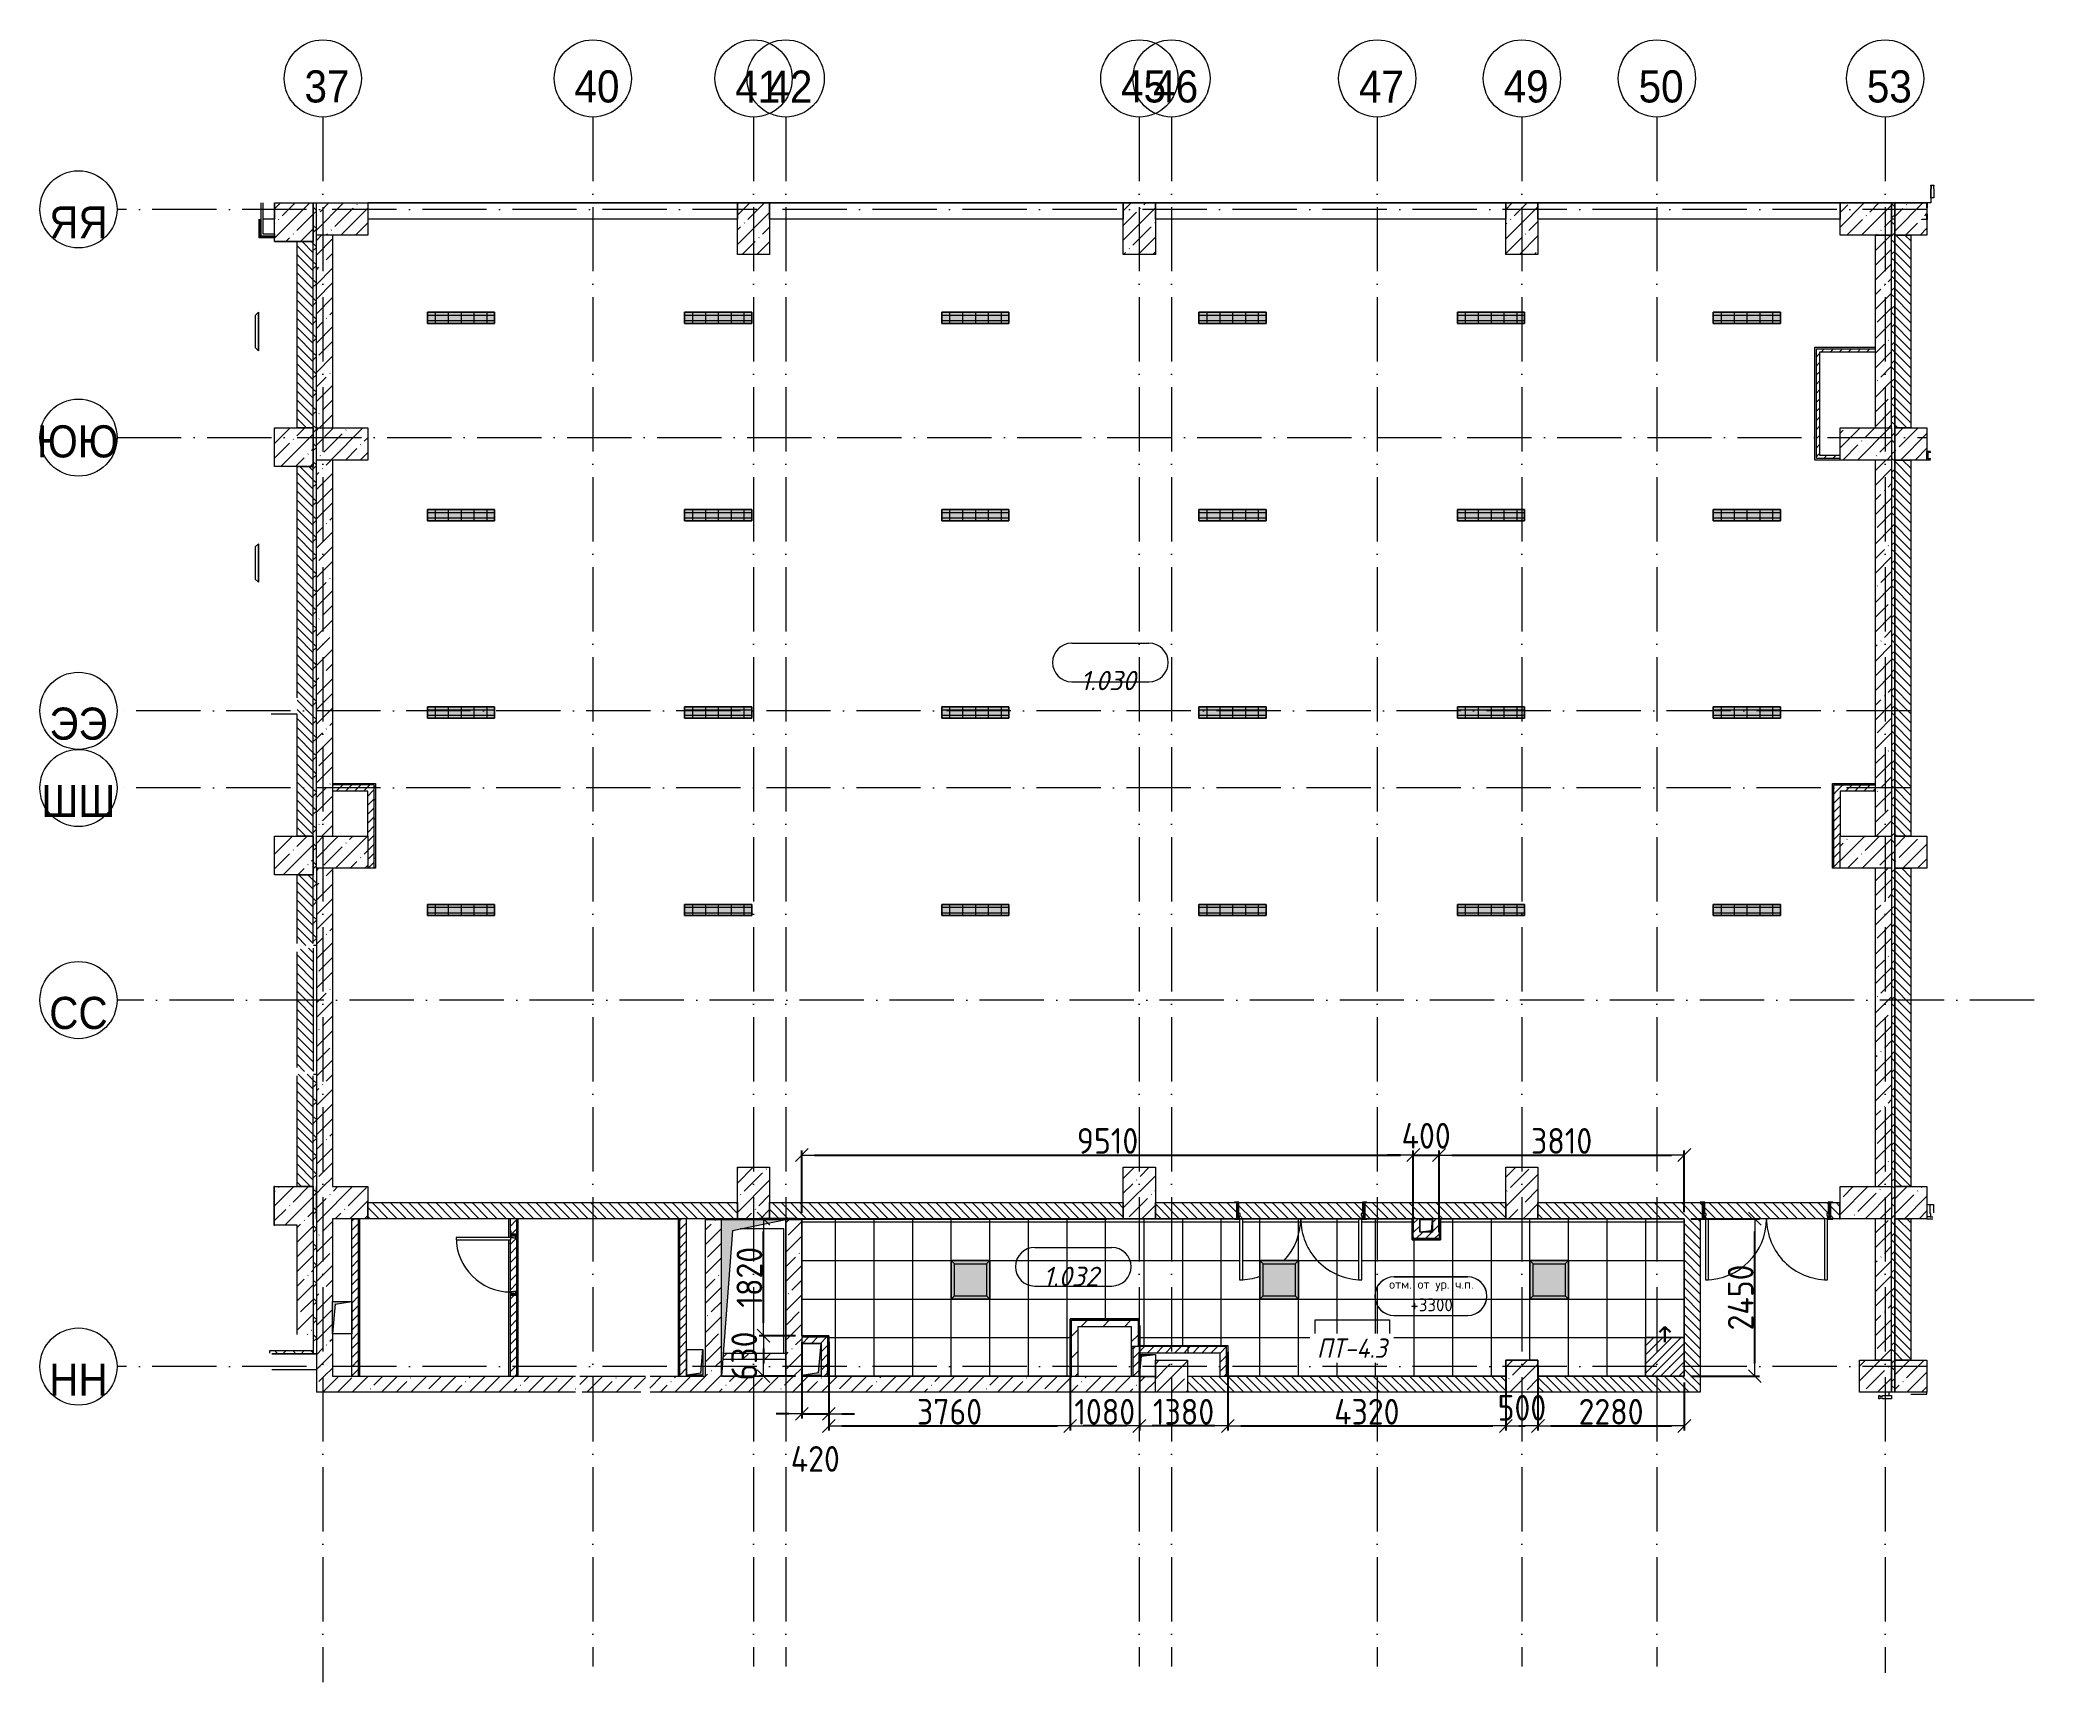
# Model space of a CAD drawing. Header units: millimetres. Extents: x -537608 to 253996, y -217170 to 186033.
# Drawn here: x 222978 to 253996, y 104171 to 129716 of the extents above; entities that cross this region are included whole.
import ezdxf

# ---------------------------------------------------------------- set-up
doc = ezdxf.new("R2010")
doc.units = ezdxf.units.MM
doc.linetypes.add('50_200_ШТРИХ_1Т_ш5_п1_п1_', pattern=[1400, 1000, -200, 0, -200])
doc.linetypes.add('IMPORT-Разомкнутая', pattern=[211666.660309, 126999.998093, -84666.662216])
for name, color, linetype, lineweight, true_color in [('A-AREA-IDEN-1', 7, 'Continuous', 9, 0xaaaaaa), ('A-DETL-4', 1, 'Continuous', 30, 0xff0000), ('A-DETL-6', 7, 'Continuous', 9, 0x0070df), ('A-DETL-GENF-1', 7, 'Continuous', 9, 0xffffff), ('A-DETL-GENF-2', 1, 'Continuous', 5, 0xff0000), ('A-GENM-1', 7, 'Continuous', 9, 0xaaaaaa), ('A-GENM-2', 7, 'Continuous', 20, 0xaaaaaa), ('A-WALL-1', 7, 'Continuous', 5, 0x77b143), ('I-WALL-2', 7, 'Continuous', 5, 0x787878), ('M-EQPM-1', 7, 'Continuous', 9, 0xaaaaaa), ('M-EQPM-2', 7, 'Continuous', 9, 0xe2e2e2), ('Оси-1', 7, 'Continuous', 20, 0xaaaaaa), ('Оси-2', 7, 'Continuous', 9, 0xaaaaaa), ('Оси-3', 7, '50_200_ШТРИХ_1Т_ш5_п1_п1_', 9, 0xaaaaaa)]:
    doc.layers.add(name, color=color, linetype=linetype, lineweight=lineweight, true_color=true_color)
for name, color, linetype, lineweight in [('A-CLNG', 7, 'Continuous', 9), ('A-CLNG-IDEN', 7, 'Continuous', 9), ('A-CLNG-PATT', 7, 'Continuous', 9), ('A-DETL-1', 7, 'IMPORT-Разомкнутая', 5), ('A-DETL-5', 7, '50_200_ШТРИХ_1Т_ш5_п1_п1_', 5), ('A-DOOR', 7, 'Continuous', 9), ('A-DOOR-1', 7, 'Continuous', 5), ('A-DOOR-FRAM', 7, 'Continuous', 9), ('A-DOOR-FRAM-1', 7, 'Continuous', 5), ('A-FLOR', 7, 'Continuous', 9), ('A-GLAZ-CWMG', 7, 'Continuous', 9), ('A-GLAZ-CWMG-1', 7, 'Continuous', 20), ('A-WALL', 7, 'Continuous', 5), ('A-WALL-FNSH-1', 7, 'Continuous', 5), ('I-WALL', 7, 'Continuous', 5), ('S-COLS', 7, 'Continuous', 9), ('S-COLS-1', 7, 'Continuous', 5), ('Размеры', 7, 'Continuous', 15)]:
    doc.layers.add(name, color=color, linetype=linetype, lineweight=lineweight)
doc.styles.add('Arial', font='arial.ttf', dxfattribs={"width": 0.9, "height": 500})
doc.styles.add('GOST Common', font='', dxfattribs={"height": 300})
doc.styles.add('ISOCPEUR', font='isocpeur.ttf', dxfattribs={"height": 0.7})
doc.styles.add('ISOCPEUR_I', font='isocpeui.ttf', dxfattribs={"height": 300})
doc.styles.add('ISOCPEUR_I_1', font='isocpeui.ttf', dxfattribs={"width": 0.9, "height": 500})
doc.styles.add('СПДС', font='isocpeur.ttf', dxfattribs={"width": 0.9})
doc.styles.get('GOST Common').set_extended_font_data('GOST Common')
doc.dimstyles.new('Больше Размера А3', dxfattribs={"dimtxt": 400, "dimasz": 200, "dimexe": 70, "dimexo": 100, "dimgap": 20, "dimtad": 1, "dimdec": 0, "dimrnd": 10, "dimzin": 0, "dimdsep": 46, "dimtxsty": 'СПДС', "dimblk": 'ARROWHEAD_6', "dimcen": 1, "dimclrd": 256, "dimclre": 256, "dimclrt": 256, "dimazin": 0, "dimtfac": 1, "dimtdec": 0, "dimtmove": 2, "dimatfit": 3, "dimfxl": 1, "dimtolj": 1, "dimtzin": 0, "dimarcsym": 0})
pattern_1 = [(45, (177078.66, 41498.28), (-228.0985, 228.0985), []), (45, (177306.76, 41498.28), (-228.0985, 228.0985), [403.225, -80.645, 6.706, -73.939])]
pattern_2 = [(135, (177078.66, 41498.28), (-70.71068, -70.71068), [])]
pattern_3 = [(45, (-821.384, 189.685), (-14.1421, 14.1421), []), (135, (-821.384, 189.685), (-14.1421, -14.1421), [])]
pattern_4 = [(135, (1301.41, 189.685), (-14.1421, -14.1421), []), (225, (1301.41, 189.685), (14.1421, -14.1421), [])]
pattern_5 = [(45, (177078.66, 41498.28), (-70.71068, 70.71068), [])]
pattern_6 = [(0, (177078.66, 41498.28), (406.4, 101.6), [6.706, -298.094, 6.706, -298.094, -1625.6]), (0, (177078.66, 41498.28), (406.4, 101.6), [-609.6, 6.706, -602.894, 6.706, -298.094, -711.2]), (0, (177078.66, 41498.28), (406.4, 101.6), [-1524, 6.706, -196.494, 6.706, -501.294]), (120, (177231.06, 41549.08), (-291.18818, 301.15272), [6.706, -298.094, 6.706, -298.094, -1625.6]), (120, (177231.06, 41549.08), (-291.18818, 301.15272), [-609.6, 6.706, -602.894, 6.706, -298.094, -711.2]), (120, (177231.06, 41549.08), (-291.18818, 301.15272), [-1524, 6.706, -196.494, 6.706, -501.294]), (240, (177281.86, 41752.28), (-115.21182, -402.75272), [6.706, -298.094, 6.706, -298.094, -1625.6]), (240, (177281.86, 41752.28), (-115.21182, -402.75272), [-609.6, 6.706, -602.894, 6.706, -298.094, -711.2]), (240, (177281.86, 41752.28), (-115.21182, -402.75272), [-1524, 6.706, -196.494, 6.706, -501.294])]
pattern_7 = [(45, (177078.66, 41498.28), (-169.7056, 169.7056), [])]
pattern_8 = [(45, (177078.66, 41498.28), (-141.42136, 141.42136), []), (135, (177078.66, 41498.28), (-141.42136, -141.42136), [])]

msp = doc.modelspace()

# ---------------------------------------------------------------- texts
at = {"layer": 'A-AREA-IDEN-1', "char_height": 300, "width": 900, "attachment_point": 8, "line_spacing_factor": 1.139951, "style": 'ISOCPEUR_I'}
for s, insert in [('\\pxqc,t8.46667,16.93333,25.4,33.86667,42.33333,50.8,59.26667,67.73333,76.2,84.66667,93.13333,101.6,110.06667,118.53333,127,135.46667,143.93333,152.4,160.86667,169.33333,177.8,186.26667,194.73333,203.2,211.66667,220.13333,228.6,237.06667,245.53333,254,262.46667,270.93333;{1.030}', (239590.9301, 119599.9909)), ('\\pxqc,t8.46667,16.93333,25.4,33.86667,42.33333,50.8,59.26667,67.73333,76.2,84.66667,93.13333,101.6,110.06667,118.53333,127,135.46667,143.93333,152.4,160.86667,169.33333,177.8,186.26667,194.73333,203.2,211.66667,220.13333,228.6,237.06667,245.53333,254,262.46667,270.93333;{1.032}', (239013.1457, 110331.8004))]:
    msp.add_mtext(s, dxfattribs=dict(at, insert=insert))
at = {"layer": 'A-CLNG-IDEN', "insert": (244624.5566, 110038.492), "char_height": 200, "width": 1072, "attachment_point": 5, "line_spacing_factor": 1.022766, "style": 'GOST Common'}
msp.add_mtext('\\pxqc,t3.8,7.6,11.4,15.2,19,22.8,26.6,30.4,34.2,38,41.8,45.6,49.4,53.2,57,60.8,64.6,68.4,72.2,76,79.8,83.6,87.4,91.2,95,98.8,102.6,106.4,110.2,114,117.8,121.6;{+3300}', dxfattribs=at)
at = {"layer": 'Оси-2', "char_height": 500, "attachment_point": 5, "line_spacing_factor": 0.936439, "style": 'Arial'}
for s, insert, width in [('\\pxqc,t4.572,9.144,13.716,18.288,22.86,27.432,32.004,36.576,41.148,45.72,50.292,54.864,59.436,64.008,68.58,73.152,77.724,82.296,86.868,91.44,96.012,100.584,105.156,109.728,114.3,118.872,123.444,128.016,132.588,137.16,141.732,146.304;{37}', (227443.815, 128988.59), 702), ('\\pxqc,t4.572,9.144,13.716,18.288,22.86,27.432,32.004,36.576,41.148,45.72,50.292,54.864,59.436,64.008,68.58,73.152,77.724,82.296,86.868,91.44,96.012,100.584,105.156,109.728,114.3,118.872,123.444,128.016,132.588,137.16,141.732,146.304;{40}', (231643.815, 128988.59), 702), ('\\pxqc,t4.572,9.144,13.716,18.288,22.86,27.432,32.004,36.576,41.148,45.72,50.292,54.864,59.436,64.008,68.58,73.152,77.724,82.296,86.868,91.44,96.012,100.584,105.156,109.728,114.3,118.872,123.444,128.016,132.588,137.16,141.732,146.304;{41}', (234143.815, 128988.59), 702), ('\\pxqc,t4.572,9.144,13.716,18.288,22.86,27.432,32.004,36.576,41.148,45.72,50.292,54.864,59.436,64.008,68.58,73.152,77.724,82.296,86.868,91.44,96.012,100.584,105.156,109.728,114.3,118.872,123.444,128.016,132.588,137.16,141.732,146.304;{42}', (234643.815, 128988.59), 702), ('\\pxqc,t4.572,9.144,13.716,18.288,22.86,27.432,32.004,36.576,41.148,45.72,50.292,54.864,59.436,64.008,68.58,73.152,77.724,82.296,86.868,91.44,96.012,100.584,105.156,109.728,114.3,118.872,123.444,128.016,132.588,137.16,141.732,146.304;{45}', (240143.815, 128988.59), 702), ('\\pxqc,t4.572,9.144,13.716,18.288,22.86,27.432,32.004,36.576,41.148,45.72,50.292,54.864,59.436,64.008,68.58,73.152,77.724,82.296,86.868,91.44,96.012,100.584,105.156,109.728,114.3,118.872,123.444,128.016,132.588,137.16,141.732,146.304;{46}', (240643.815, 128988.59), 702), ('\\pxqc,t4.572,9.144,13.716,18.288,22.86,27.432,32.004,36.576,41.148,45.72,50.292,54.864,59.436,64.008,68.58,73.152,77.724,82.296,86.868,91.44,96.012,100.584,105.156,109.728,114.3,118.872,123.444,128.016,132.588,137.16,141.732,146.304;{47}', (243843.815, 128988.59), 702), ('\\pxqc,t4.572,9.144,13.716,18.288,22.86,27.432,32.004,36.576,41.148,45.72,50.292,54.864,59.436,64.008,68.58,73.152,77.724,82.296,86.868,91.44,96.012,100.584,105.156,109.728,114.3,118.872,123.444,128.016,132.588,137.16,141.732,146.304;{49}', (246093.815, 128988.59), 702), ('\\pxqc,t4.572,9.144,13.716,18.288,22.86,27.432,32.004,36.576,41.148,45.72,50.292,54.864,59.436,64.008,68.58,73.152,77.724,82.296,86.868,91.44,96.012,100.584,105.156,109.728,114.3,118.872,123.444,128.016,132.588,137.16,141.732,146.304;{50}', (248193.815, 128988.59), 702), ('\\pxqc,t4.572,9.144,13.716,18.288,22.86,27.432,32.004,36.576,41.148,45.72,50.292,54.864,59.436,64.008,68.58,73.152,77.724,82.296,86.868,91.44,96.012,100.584,105.156,109.728,114.3,118.872,123.444,128.016,132.588,137.16,141.732,146.304;{53}', (251743.815, 128988.59), 702), ('\\pxqc,t4.572,9.144,13.716,18.288,22.86,27.432,32.004,36.576,41.148,45.72,50.292,54.864,59.436,64.008,68.58,73.152,77.724,82.296,86.868,91.44,96.012,100.584,105.156,109.728,114.3,118.872,123.444,128.016,132.588,137.16,141.732,146.304;{ЯЯ}', (223578.1962, 126876.4456), 916.2), ('\\pxqc,t4.572,9.144,13.716,18.288,22.86,27.432,32.004,36.576,41.148,45.72,50.292,54.864,59.436,64.008,68.58,73.152,77.724,82.296,86.868,91.44,96.012,100.584,105.156,109.728,114.3,118.872,123.444,128.016,132.588,137.16,141.732,146.304;{ЮЮ}', (223567.8782, 123467.2114), 1297.8), ('\\pxqc,t4.572,9.144,13.716,18.288,22.86,27.432,32.004,36.576,41.148,45.72,50.292,54.864,59.436,64.008,68.58,73.152,77.724,82.296,86.868,91.44,96.012,100.584,105.156,109.728,114.3,118.872,123.444,128.016,132.588,137.16,141.732,146.304;{ЭЭ}', (223578.1962, 119076.4456), 916.2), ('\\pxqc,t4.572,9.144,13.716,18.288,22.86,27.432,32.004,36.576,41.148,45.72,50.292,54.864,59.436,64.008,68.58,73.152,77.724,82.296,86.868,91.44,96.012,100.584,105.156,109.728,114.3,118.872,123.444,128.016,132.588,137.16,141.732,146.304;{ШШ}', (223577.2962, 117876.4456), 1179), ('\\pxqc,t4.572,9.144,13.716,18.288,22.86,27.432,32.004,36.576,41.148,45.72,50.292,54.864,59.436,64.008,68.58,73.152,77.724,82.296,86.868,91.44,96.012,100.584,105.156,109.728,114.3,118.872,123.444,128.016,132.588,137.16,141.732,146.304;{СС}', (223578.1962, 114576.4456), 916.2), ('\\pxqc,t4.572,9.144,13.716,18.288,22.86,27.432,32.004,36.576,41.148,45.72,50.292,54.864,59.436,64.008,68.58,73.152,77.724,82.296,86.868,91.44,96.012,100.584,105.156,109.728,114.3,118.872,123.444,128.016,132.588,137.16,141.732,146.304;{НН}', (223578.1962, 108876.4456), 916.2)]:
    msp.add_mtext(s, dxfattribs=dict(at, insert=insert, width=width))

# ---------------------------------------------------------------- blocks, each defined once
blk = doc.blocks.new('BSC_Колонна _Прямоугольная - 500х800-V9-АИ_План потолка_1 этаж')
at = {"layer": 'S-COLS-1'}
h = blk.add_hatch(dxfattribs=at)
h.set_pattern_fill('FP_17', color=256, style=0, pattern_type=2)
h.set_pattern_definition([(315, (-85431.04, 50600), (228.0985, 228.0985), []), (315, (-85431.04, 50371.9), (228.0985, 228.0985), [403.225, -80.645, 6.706, -73.939])])
h.paths.add_polyline_path([(-250, 382), (-250, -400), (250, -400), (250, 400), (-250, 400)])
for p, q in [((-250, 400), (250, 400)), ((-250, -400), (-250, 400)), ((250, 400), (250, -400)), ((250, -400), (-250, -400))]:
    blk.add_line(p, q, dxfattribs=at)
blk = doc.blocks.new('110_Дверь_СКБ_2Ст - СОШ_Д-22_1_Дв_2000x2100h_Физкультурный зал_ Зал для хореографии_ Снарядная_ Инвентарная_EI30-25959718-АИ_План потолка_1 этаж')
at = {"layer": 'A-DOOR-FRAM-1'}
h = blk.add_hatch(dxfattribs=at)
h.set_pattern_fill('FP_109', color=256, style=0, pattern_type=2)
h.set_pattern_definition(pattern_3)
h.paths.add_polyline_path([(-987.5, 125), (-987.5, -125), (-962.5, -125), (-962.5, 125)])
h = blk.add_hatch(dxfattribs=at)
h.set_pattern_fill('FP_110', color=256, style=0, pattern_type=2)
h.set_pattern_definition(pattern_4)
h.paths.add_polyline_path([(1012.5, 125), (987.5, 125), (987.5, -125), (1012.5, -125), (1012.5, -60.4)])
at = {"layer": 'A-DOOR'}
for p, q in [((-937.5, 1075), (-937.5, 125)), ((-887.5, 1075), (-937.5, 1075)), ((-887.5, 125), (-887.5, 1075)), ((962.5, 1075), (912.5, 1075)), ((912.5, 1075), (912.5, 125)), ((962.5, 125), (962.5, 1075)), ((-937.5, 125), (-887.5, 125)), ((912.5, 125), (962.5, 125))]:
    blk.add_line(p, q, dxfattribs=at)
at = {"layer": 'A-DOOR-1'}
for centre, start, end in [((-937.5, 125), 360, 90), ((962.5, 125), 90, 180)]:
    blk.add_arc(centre, 950, start, end, dxfattribs=at)
at = {"layer": 'A-DOOR-FRAM'}
for p, q in [((-947.5, 133), (-1017.5, 133)), ((-1017.5, 133), (-1017.5, 125)), ((-1017.5, 125), (-947.5, 125)), ((-962.5, 125), (-987.5, 125)), ((-987.5, 125), (-987.5, -125)), ((-937.5, 125), (-962.5, 125)), ((-962.5, 125), (-962.5, 45)), ((-962.5, -125), (-962.5, 125)), ((-962.5, 45), (-927.5, 45)), ((-947.5, 45), (-962.5, 45)), ((-962.5, 45), (-962.5, -125)), ((-947.5, 125), (-947.5, 133)), ((-947.5, -125), (-947.5, 45)), ((-937.5, 75), (-937.5, 125)), ((-927.5, 75), (-937.5, 75)), ((-927.5, 45), (-927.5, 75)), ((962.5, 75), (952.5, 75)), ((952.5, 75), (952.5, 45)), ((952.5, 45), (987.5, 45)), ((962.5, 125), (962.5, 75)), ((987.5, 125), (962.5, 125)), ((1042.5, 133), (972.5, 133)), ((972.5, 133), (972.5, 125)), ((972.5, 125), (1042.5, 125)), ((987.5, 45), (972.5, 45)), ((972.5, 45), (972.5, -125)), ((987.5, 45), (987.5, 125)), ((1012.5, 125), (987.5, 125)), ((987.5, 125), (987.5, -125)), ((987.5, -125), (987.5, 45)), ((1012.5, -125), (1012.5, 125)), ((1042.5, 125), (1042.5, 133)), ((-947.5, -125), (-1017.5, -125)), ((-1017.5, -125), (-1017.5, -133)), ((-1017.5, -133), (-947.5, -133)), ((-987.5, -125), (-962.5, -125)), ((-962.5, -125), (-947.5, -125)), ((-947.5, -133), (-947.5, -125)), ((1042.5, -125), (972.5, -125)), ((972.5, -125), (972.5, -133)), ((972.5, -125), (987.5, -125)), ((972.5, -133), (1042.5, -133)), ((987.5, -125), (1012.5, -125)), ((1042.5, -133), (1042.5, -125))]:
    blk.add_line(p, q, dxfattribs=at)
blk = doc.blocks.new('110_Дверь_СКБ_2Ст - СОШ_Д-22_1_Дв_2000x2100h_Физкультурный зал_ Зал для хореографии_ Снарядная_ Инвентарная_EI30-25959547-АИ_План потолка_1 этаж')
at = {"layer": 'A-DOOR-FRAM-1'}
h = blk.add_hatch(dxfattribs=at)
h.set_pattern_fill('FP_109', color=256, style=0, pattern_type=2)
h.set_pattern_definition(pattern_3)
h.paths.add_polyline_path([(-987.5, 125), (-987.5, -125), (-962.5, -125), (-962.5, 125)])
h = blk.add_hatch(dxfattribs=at)
h.set_pattern_fill('FP_110', color=256, style=0, pattern_type=2)
h.set_pattern_definition(pattern_4)
h.paths.add_polyline_path([(987.5, 125), (987.5, -125), (1012.5, -125), (1012.5, 125)])
at = {"layer": 'A-DOOR'}
for p, q in [((-937.5, 1075), (-937.5, 125)), ((-887.5, 1075), (-937.5, 1075)), ((-887.5, 125), (-887.5, 1075)), ((962.5, 1075), (912.5, 1075)), ((912.5, 1075), (912.5, 125)), ((962.5, 125), (962.5, 1075)), ((-937.5, 125), (-887.5, 125)), ((912.5, 125), (962.5, 125))]:
    blk.add_line(p, q, dxfattribs=at)
at = {"layer": 'A-DOOR-1'}
for centre, start, end in [((-937.5, 125), 360, 90), ((962.5, 125), 90, 109.43525), ((962.5, 125), 136.72696, 180)]:
    blk.add_arc(centre, 950, start, end, dxfattribs=at)
at = {"layer": 'A-DOOR-FRAM'}
for p, q in [((-947.5, 133), (-1017.5, 133)), ((-1017.5, 133), (-1017.5, 125)), ((-1017.5, 125), (-947.5, 125)), ((-962.5, 125), (-987.5, 125)), ((-987.5, 125), (-987.5, -125)), ((-937.5, 125), (-962.5, 125)), ((-962.5, 125), (-962.5, 45)), ((-962.5, -125), (-962.5, 125)), ((-962.5, 45), (-927.5, 45)), ((-947.5, 45), (-962.5, 45)), ((-962.5, 45), (-962.5, -125)), ((-947.5, 125), (-947.5, 133)), ((-947.5, -125), (-947.5, 45)), ((-937.5, 75), (-937.5, 125)), ((-927.5, 75), (-937.5, 75)), ((-927.5, 45), (-927.5, 75)), ((962.5, 75), (952.5, 75)), ((952.5, 75), (952.5, 45)), ((952.5, 45), (987.5, 45)), ((962.5, 125), (962.5, 75)), ((987.5, 125), (962.5, 125)), ((1042.5, 133), (972.5, 133)), ((972.5, 133), (972.5, 125)), ((972.5, 125), (1042.5, 125)), ((987.5, 45), (972.5, 45)), ((972.5, 45), (972.5, -125)), ((987.5, 45), (987.5, 125)), ((1012.5, 125), (987.5, 125)), ((987.5, 125), (987.5, -125)), ((987.5, -125), (987.5, 45)), ((1012.5, -125), (1012.5, 125)), ((1042.5, 125), (1042.5, 133)), ((-947.5, -125), (-1017.5, -125)), ((-1017.5, -125), (-1017.5, -133)), ((-1017.5, -133), (-947.5, -133)), ((-987.5, -125), (-962.5, -125)), ((-962.5, -125), (-947.5, -125)), ((-947.5, -133), (-947.5, -125)), ((1042.5, -125), (972.5, -125)), ((972.5, -125), (972.5, -133)), ((972.5, -125), (987.5, -125)), ((972.5, -133), (1042.5, -133)), ((987.5, -125), (1012.5, -125)), ((1042.5, -133), (1042.5, -125))]:
    blk.add_line(p, q, dxfattribs=at)
blk = doc.blocks.new('110_Дверь_СКБ_1Ст1 - СОШ_Д-24_Дв_950x2100h_С_У и душ в комнате инструктора_ С_У медблока_ С_У персонала пищеблок-25939817-АИ_План потолка_1 этаж')
at = {"layer": 'A-DOOR-1'}
h = blk.add_hatch(dxfattribs=at)
h.set_pattern_fill('FP_117', color=256, style=0, pattern_type=2)
h.set_pattern_definition([(45, (-296.384, 134.685), (-14.1421, 14.1421), []), (135, (-296.384, 134.685), (-14.1421, -14.1421), [])])
h.paths.add_polyline_path([(-462.5, -40), (-437.5, -40), (-437.5, 40), (-462.5, 40)])
at = {"layer": 'A-DOOR-FRAM-1'}
h = blk.add_hatch(dxfattribs=at)
h.set_pattern_fill('FP_118', color=256, style=0, pattern_type=2)
h.set_pattern_definition([(135, (1826.41, 134.685), (-14.14214, -14.14214), []), (225, (1826.41, 134.685), (14.14214, -14.14214), [])])
h.paths.add_polyline_path([(462.5, -40), (487.5, -40), (487.5, 40), (462.5, 40)])
at = {"layer": 'A-DOOR'}
for p, q in [((437.5, 890), (397.5, 890)), ((397.5, 890), (397.5, 40)), ((437.5, 40), (437.5, 890)), ((397.5, 40), (437.5, 40))]:
    blk.add_line(p, q, dxfattribs=at)
at = {"layer": 'A-DOOR-1'}
blk.add_arc((437.5, 40), 850, 90, 180, dxfattribs=at)
at = {"layer": 'A-DOOR-FRAM'}
for p, q in [((-437.5, 40), (-462.5, 40)), ((-462.5, 40), (-462.5, -40)), ((-412.5, 40), (-437.5, 40)), ((-437.5, 40), (-437.5, -40)), ((-437.5, -40), (-437.5, 40)), ((-412.5, 0), (-412.5, 40)), ((-402.5, 0), (-412.5, 0)), ((-402.5, -40), (-402.5, 0)), ((437.5, 0), (427.5, 0)), ((427.5, 0), (427.5, -40)), ((437.5, 40), (437.5, 0)), ((462.5, 40), (437.5, 40)), ((462.5, -40), (462.5, 40)), ((487.5, 40), (462.5, 40)), ((462.5, 40), (462.5, -40)), ((487.5, -40), (487.5, 40)), ((-462.5, -40), (-437.5, -40)), ((-437.5, -40), (-402.5, -40)), ((427.5, -40), (462.5, -40)), ((462.5, -40), (487.5, -40))]:
    blk.add_line(p, q, dxfattribs=at)
blk = doc.blocks.new('Канал вертикальный прямоугольный - Шахта - значок проема-25054684-АИ_План потолка_1 этаж')
at = {"layer": 'M-EQPM-2'}
blk.add_hatch(color=256, dxfattribs=at).paths.add_polyline_path([(-500, -1220), (-328, 1048), (500, 1220), (-500, 1220), (-500, -920)])
at = {"layer": 'M-EQPM-1'}
for p, q in [((-500, -1220), (-500, 1220)), ((-500, 1220), (500, 1220)), ((-328, 1048), (-500, -1220)), ((-328, 1048), (500, 1220)), ((500, 1220), (500, -1220)), ((500, -1220), (-500, -1220))]:
    blk.add_line(p, q, dxfattribs=at)
blk = doc.blocks.new('Прямоугольный импост - Импост структурный с накладкой - 180мм-22437156-АИ_План потолка_1 этаж')
at = {"layer": 'A-GLAZ-CWMG-1'}
for p, q in [((0, 17), (-50, 17)), ((-50, 17), (-50, 0)), ((-50, 0), (-40, 0)), ((-40, 0), (-40, -40)), ((-10, 0), (0, 0)), ((-10, -40), (-10, 0)), ((0, 0), (0, 17)), ((-40, -40), (-50, -40)), ((-50, -40), (-50, -180)), ((-50, -180), (0, -180)), ((0, -40), (-10, -40)), ((0, -180), (0, -40))]:
    blk.add_line(p, q, dxfattribs=at)
blk = doc.blocks.new('BSC_Колонна _Прямоугольная - 500х800-V294-АИ_План потолка_1 этаж')
at = {"layer": 'S-COLS-1'}
h = blk.add_hatch(dxfattribs=at)
h.set_pattern_fill('FP_185', color=256, style=0, pattern_type=2)
h.set_pattern_definition([(315, (-81931.04, 50600), (228.0985, 228.0985), []), (315, (-81931.04, 50371.9), (228.0985, 228.0985), [403.225, -80.645, 6.706, -73.939])])
h.paths.add_polyline_path([(-250, 400), (-250, -400), (250, -400), (250, 400), (189, 400)])
for p, q in [((-250, 400), (250, 400)), ((-250, -400), (-250, 400)), ((250, 400), (250, -400)), ((250, -400), (-250, -400))]:
    blk.add_line(p, q, dxfattribs=at)
blk = doc.blocks.new('BSC_Колонна _Прямоугольная - 500х800-V295-АИ_План потолка_1 этаж')
at = {"layer": 'S-COLS-1'}
h = blk.add_hatch(dxfattribs=at)
h.set_pattern_fill('FP_186', color=256, style=0, pattern_type=2)
h.set_pattern_definition([(315, (-75581.04, 50600), (228.0985, 228.0985), []), (315, (-75581.04, 50371.9), (228.0985, 228.0985), [403.225, -80.645, 6.706, -73.939])])
h.paths.add_polyline_path([(-250, 400), (-250, -400), (250, -400), (250, 400)])
for p, q in [((-250, 400), (250, 400)), ((-250, -400), (-250, 400)), ((250, 400), (250, -400)), ((250, -400), (-250, -400))]:
    blk.add_line(p, q, dxfattribs=at)
blk = doc.blocks.new('BSC_Колонна _Прямоугольная - 500х500-V297-АИ_План потолка_1 этаж')
at = {"layer": 'S-COLS-1'}
h = blk.add_hatch(dxfattribs=at)
h.set_pattern_fill('FP_188', color=256, style=0, pattern_type=2)
h.set_pattern_definition([(45, (-63500, -67431.04), (-228.0985, 228.0985), []), (45, (-63271.9, -67431.04), (-228.0985, 228.0985), [403.225, -80.645, 6.706, -73.939])])
h.paths.add_polyline_path([(250, -250), (250, 250), (-250, 250), (-250, -250)])
for p, q in [((-250, 250), (250, 250)), ((-250, -250), (-250, 250)), ((250, 250), (250, -250)), ((250, -250), (-250, -250))]:
    blk.add_line(p, q, dxfattribs=at)
blk = doc.blocks.new('BSC_Колонна _Прямоугольная - 500х800-V298-АИ_План потолка_1 этаж')
at = {"layer": 'S-COLS-1'}
h = blk.add_hatch(dxfattribs=at)
h.set_pattern_fill('FP_189', color=256, style=0, pattern_type=2)
h.set_pattern_definition([(315, (-81931.04, 74300), (228.0985, 228.0985), []), (315, (-81931.04, 74071.9), (228.0985, 228.0985), [403.225, -80.645, 6.706, -73.939])])
h.paths.add_polyline_path([(-250, -400), (250, -400), (250, 400), (-250, 400), (-250, -150)])
for p, q in [((-250, 400), (250, 400)), ((-250, -400), (-250, 400)), ((250, 400), (250, -400)), ((250, -400), (-250, -400))]:
    blk.add_line(p, q, dxfattribs=at)
blk = doc.blocks.new('BSC_Колонна _Прямоугольная - 500х800-V299-АИ_План потолка_1 этаж')
at = {"layer": 'S-COLS-1'}
h = blk.add_hatch(dxfattribs=at)
h.set_pattern_fill('FP_190', color=256, style=0, pattern_type=2)
h.set_pattern_definition([(315, (-75581.04, 74300), (228.0985, 228.0985), []), (315, (-75581.04, 74071.9), (228.0985, 228.0985), [403.225, -80.645, 6.706, -73.939])])
h.paths.add_polyline_path([(-250, -364), (-250, -400), (250, -400), (250, 400), (-250, 400), (-250, -150)])
for p, q in [((-250, 400), (250, 400)), ((-250, -400), (-250, 400)), ((250, 400), (250, -400)), ((250, -400), (-250, -400))]:
    blk.add_line(p, q, dxfattribs=at)
blk = doc.blocks.new('BSC_Колонна _Прямоугольная - 500х800-V300-АИ_План потолка_1 этаж')
at = {"layer": 'S-COLS-1'}
h = blk.add_hatch(dxfattribs=at)
h.set_pattern_fill('FP_191', color=256, style=0, pattern_type=2)
h.set_pattern_definition([(315, (-70130.7, 74300), (228.0985, 228.0985), []), (315, (-70130.7, 74071.9), (228.0985, 228.0985), [403.225, -80.645, 6.706, -73.939])])
h.paths.add_polyline_path([(-250, -124), (-250, -400), (250, -400), (250, 400), (-250, 400), (-250, -16)])
for p, q in [((-250, 400), (250, 400)), ((-250, -400), (-250, 400)), ((250, 400), (250, -400)), ((250, -400), (-250, -400))]:
    blk.add_line(p, q, dxfattribs=at)
blk = doc.blocks.new('Канал вертикальный прямоугольный - Шахта - значок проема-24087344-АИ_План потолка_1 этаж')
at = {"layer": 'M-EQPM-2'}
blk.add_hatch(color=256, dxfattribs=at).paths.add_polyline_path([(-150, 250), (-150, -250), (-110, 210), (150, 250), (-110, 250)])
at = {"layer": 'M-EQPM-1'}
for p, q in [((-150, -250), (-150, 250)), ((-150, 250), (150, 250)), ((-110, 210), (-150, -250)), ((-110, 210), (150, 250)), ((150, 250), (150, -250)), ((150, -250), (-150, -250))]:
    blk.add_line(p, q, dxfattribs=at)
blk = doc.blocks.new('Канал вертикальный прямоугольный - Шахта - значок проема-24087354-АИ_План потолка_1 этаж')
at = {"layer": 'M-EQPM-2'}
blk.add_hatch(color=256, dxfattribs=at).paths.add_polyline_path([(10, 100), (-100, 100), (-100, -100), (-80, 80), (100, 100)])
at = {"layer": 'M-EQPM-1'}
for p, q in [((-100, -100), (-100, 100)), ((-100, 100), (100, 100)), ((-80, 80), (-100, -100)), ((-80, 80), (100, 100)), ((100, 100), (100, -100)), ((100, -100), (-100, -100))]:
    blk.add_line(p, q, dxfattribs=at)
blk = doc.blocks.new('Канал вертикальный прямоугольный - Шахта - значок проема-24087384-АИ_План потолка_1 этаж')
at = {"layer": 'M-EQPM-2'}
blk.add_hatch(color=256, dxfattribs=at).paths.add_polyline_path([(-125, -175), (-95, 145), (125, 175), (-125, 175), (-125, -165)])
at = {"layer": 'M-EQPM-1'}
for p, q in [((-125, -175), (-125, 175)), ((-125, 175), (125, 175)), ((-95, 145), (-125, -175)), ((-95, 145), (125, 175)), ((125, 175), (125, -175)), ((125, -175), (-125, -175))]:
    blk.add_line(p, q, dxfattribs=at)
blk = doc.blocks.new('Канал вертикальный прямоугольный - Шахта - значок проема-24087386-АИ_План потолка_1 этаж')
at = {"layer": 'M-EQPM-2'}
blk.add_hatch(color=256, dxfattribs=at).paths.add_polyline_path([(-125, 200), (-125, -200), (-92.5, 167.5), (125, 200), (-92.5, 200)])
at = {"layer": 'M-EQPM-1'}
for p, q in [((-125, -200), (-125, 200)), ((-125, 200), (125, 200)), ((-92.5, 167.5), (-125, -200)), ((-92.5, 167.5), (125, 200)), ((125, 200), (125, -200)), ((125, -200), (-125, -200))]:
    blk.add_line(p, q, dxfattribs=at)
blk = doc.blocks.new('BSC_Колонна _Прямоугольная - 500х500-V395-АИ_План потолка_1 этаж')
at = {"layer": 'S-COLS-1'}
h = blk.add_hatch(dxfattribs=at)
h.set_pattern_fill('FP_253', color=256, style=0, pattern_type=2)
h.set_pattern_definition([(45, (-68950, -67430.7), (-228.0985, 228.0985), []), (45, (-68721.9, -67430.7), (-228.0985, 228.0985), [403.225, -80.645, 6.706, -73.939])])
h.paths.add_polyline_path([(250, -250), (250, 250), (-250, 250), (-250, -250)])
for p, q in [((-250, 250), (250, 250)), ((-250, -250), (-250, 250)), ((250, 250), (250, -250)), ((250, -250), (-250, -250))]:
    blk.add_line(p, q, dxfattribs=at)
blk = doc.blocks.new('Фахверк _газобетон торцы_66 - Фахверк _газобетон торцы_-25511793-АИ_План потолка_1 этаж')
at = {"layer": 'A-GENM-2'}
for p, q in [((89325, 156983), (89325, 156989)), ((89325, 156989), (89406, 156989)), ((89400, 156983), (89325, 156983)), ((89400, 156908), (89400, 156983)), ((89406, 156989), (89406, 156908)), ((89325, 156727), (89325, 156733)), ((89325, 156733), (89400, 156733)), ((89406, 156727), (89325, 156727)), ((89406, 156908), (89400, 156908)), ((89400, 156808), (89406, 156808)), ((89400, 156733), (89400, 156808)), ((89406, 156808), (89406, 156727))]:
    blk.add_line(p, q, dxfattribs=at)
blk = doc.blocks.new('Фахверк 100_16 - Фахверк 100_1-25916431-АИ_План потолка_1 этаж')
at = {"layer": 'A-GENM-2'}
for p, q in [((2175, 81411), (2175, 81466)), ((2175, 81466), (2200, 81466)), ((2180, 81411), (2175, 81411)), ((2200, 81461), (2180, 81461)), ((2180, 81461), (2180, 81411)), ((2280, 81466), (2285, 81466)), ((2280, 81411), (2280, 81461)), ((2285, 81411), (2280, 81411)), ((2285, 81466), (2285, 81411))]:
    blk.add_line(p, q, dxfattribs=at)
blk = doc.blocks.new('Прямоугольный импост - Импост структурный с накладкой - 180мм-20786475-АИ_План потолка_1 этаж')
at = {"layer": 'A-GLAZ-CWMG-1'}
for p, q in [((15, 17), (-25, 17)), ((-25, 17), (-25, 0)), ((-25, 0), (-15, 0)), ((-15, 0), (-15, -40)), ((-15, -40), (-25, -40)), ((-25, -40), (-25, -180)), ((-25, -180), (25, -180)), ((25, -180), (25, -50))]:
    blk.add_line(p, q, dxfattribs=at)
blk = doc.blocks.new('Прямоугольный импост - Импост структурный с накладкой - 180мм-V239-АИ_План потолка_1 этаж')
at = {"layer": 'A-GLAZ-CWMG-1'}
for p, q in [((25, 180), (-25, 180)), ((-25, 180), (-25, 40)), ((-25, 40), (-15, 40)), ((-15, 0), (-25, 0)), ((-25, 0), (-25, -17)), ((-15, 40), (-15, 0)), ((15, 0), (15, 40)), ((15, 40), (25, 40)), ((25, 0), (15, 0)), ((25, 40), (25, 180)), ((25, -17), (25, 0)), ((-25, -17), (25, -17))]:
    blk.add_line(p, q, dxfattribs=at)
blk = doc.blocks.new('Ось сетки - Круг_Ø6_00__ISO-2_5_0_9K_-17386508-АИ_План потолка_1 этаж')
at = {"layer": 'Оси-1'}
blk.add_circle((0, 0), 3, dxfattribs=at)
blk = doc.blocks.new('AAR_СКБ_Марка_помещения_1_5 ммп - Номер-27962133-АИ_План потолка_1 этаж')
at = {"layer": 'A-AREA-IDEN-1'}
for p, q in [((-2.99, 3), (3.01, 3)), ((-2.99, 0), (3.01, 0))]:
    blk.add_line(p, q, dxfattribs=at)
for centre, start, end in [((-2.99, 1.5), 90, 270), ((3.01, 1.5), 270, 90)]:
    blk.add_arc(centre, 1.5, start, end, dxfattribs=at)
blk = doc.blocks.new('Марка потолка__Высота от уровня_ - Марка потолка__Высота от уровня_-28029751-АИ_План потолка_1 этаж')
at = {"layer": 'A-CLNG-IDEN'}
for p, q in [((2.72, 2.07), (-3.01, 2.07)), ((-3, 2.07), (2.71, 2.07)), ((-3.01, -0.93), (2.72, -0.93)), ((-3, -0.93), (2.71, -0.93))]:
    blk.add_line(p, q, dxfattribs=at)
for centre, start, end in [((-3.01, 0.57), 90, 270), ((-3, 0.57), 90, 270), ((2.71, 0.57), 270, 90), ((2.72, 0.57), 270, 90)]:
    blk.add_arc(centre, 1.5, start, end, dxfattribs=at)
at = {"layer": 'A-CLNG-IDEN', "insert": (-3.38, 1.84), "char_height": 0.7, "width": 6.6155, "attachment_point": 1, "line_spacing_factor": 1.139951, "style": 'ISOCPEUR'}
blk.add_mtext('\\pxt18.14286,36.28571,54.42857,72.57143,90.71429,108.85714,127,145.14286,163.28571,181.42857,199.57143,217.71429,235.85714,254,272.14286,290.28571,308.42857,326.57143,344.71429,362.85714,381,399.14286,417.28571,435.42857,453.57143,471.71429,489.85714,508,526.14286,544.28571,562.42857,580.57143;{отм. от ур. ч.п.}', dxfattribs=at)
blk = doc.blocks.new('ARROWHEAD_6')
at = {"color": 0, "linetype": 'Continuous'}
for p, q in [((0, 0), (-1, 0)), ((-0.5, -0.5), (0.5, 0.5))]:
    blk.add_line(p, q, dxfattribs=at)
blk = doc.blocks.new('*D159')
at = {"layer": 'Defpoints', "color": 0, "transparency": 16777216}
for p in [(248554, 111379), (249652, 111379), (248554, 108929)]:
    blk.add_point(p, dxfattribs=at)
at = {"layer": 'Размеры', "lineweight": -2, "transparency": 16777216}
for p, q in [((248654, 111379), (249722, 111379)), ((249652, 109129), (249652, 111179)), ((248654, 108929), (249722, 108929))]:
    blk.add_line(p, q, dxfattribs=at)
at = {"layer": 'Размеры', "lineweight": -2, "transparency": 16777216, "xscale": 200, "yscale": 200, "zscale": 200}
for p, rotation in [((249652, 111379), 90), ((249652, 108929), 270)]:
    blk.add_blockref('ARROWHEAD_6', p, dxfattribs=dict(at, rotation=rotation))
at = {"layer": 'Размеры', "transparency": 16777216, "insert": (249432, 110154), "char_height": 400, "attachment_point": 5, "rotation": 90, "style": 'СПДС'}
blk.add_mtext('\\A1;2450', dxfattribs=at)
blk = doc.blocks.new('*D160')
at = {"layer": 'Defpoints', "color": 0, "transparency": 16777216}
for p in [(244340, 112369), (234829, 111369), (244340, 111369)]:
    blk.add_point(p, dxfattribs=at)
at = {"layer": 'Размеры', "lineweight": -2, "transparency": 16777216}
for p, q in [((234829, 111469), (234829, 112439)), ((235029, 112369), (244140, 112369)), ((244340, 111469), (244340, 112439))]:
    blk.add_line(p, q, dxfattribs=at)
at = {"layer": 'Размеры', "lineweight": -2, "transparency": 16777216, "xscale": 200, "yscale": 200, "zscale": 200, "rotation": 180}
blk.add_blockref('ARROWHEAD_6', (234829, 112369), dxfattribs=at)
at = {"layer": 'Размеры', "lineweight": -2, "transparency": 16777216, "xscale": 200, "yscale": 200, "zscale": 200}
blk.add_blockref('ARROWHEAD_6', (244340, 112369), dxfattribs=at)
at = {"layer": 'Размеры', "transparency": 16777216, "insert": (239585, 112589), "char_height": 400, "attachment_point": 5, "style": 'СПДС'}
blk.add_mtext('\\A1;9510', dxfattribs=at)
blk = doc.blocks.new('*D161')
at = {"layer": 'Defpoints', "color": 0, "transparency": 16777216}
for p in [(244740, 112369), (244340, 111069), (244740, 111069)]:
    blk.add_point(p, dxfattribs=at)
at = {"layer": 'Размеры', "lineweight": -2, "transparency": 16777216}
for p, q in [((244140, 112369), (243940, 112369)), ((244340, 111169), (244340, 112439)), ((244340, 112369), (244740, 112369)), ((244740, 111169), (244740, 112439)), ((244940, 112369), (245140, 112369))]:
    blk.add_line(p, q, dxfattribs=at)
at = {"layer": 'Размеры', "lineweight": -2, "transparency": 16777216, "xscale": 200, "yscale": 200, "zscale": 200}
blk.add_blockref('ARROWHEAD_6', (244340, 112369), dxfattribs=at)
at = {"layer": 'Размеры', "lineweight": -2, "transparency": 16777216, "xscale": 200, "yscale": 200, "zscale": 200, "rotation": 180}
blk.add_blockref('ARROWHEAD_6', (244740, 112369), dxfattribs=at)
at = {"layer": 'Размеры', "transparency": 16777216, "insert": (244540, 112669), "char_height": 400, "attachment_point": 5, "style": 'СПДС'}
blk.add_mtext('\\A1;400', dxfattribs=at)
blk = doc.blocks.new('*D162')
at = {"layer": 'Defpoints', "color": 0, "transparency": 16777216}
for p in [(248554, 112369), (248554, 111379), (244740, 111069)]:
    blk.add_point(p, dxfattribs=at)
at = {"layer": 'Размеры', "lineweight": -2, "transparency": 16777216}
for p, q in [((244740, 111169), (244740, 112439)), ((244940, 112369), (248354, 112369)), ((248554, 111479), (248554, 112439))]:
    blk.add_line(p, q, dxfattribs=at)
at = {"layer": 'Размеры', "lineweight": -2, "transparency": 16777216, "xscale": 200, "yscale": 200, "zscale": 200, "rotation": 180}
blk.add_blockref('ARROWHEAD_6', (244740, 112369), dxfattribs=at)
at = {"layer": 'Размеры', "lineweight": -2, "transparency": 16777216, "xscale": 200, "yscale": 200, "zscale": 200}
blk.add_blockref('ARROWHEAD_6', (248554, 112369), dxfattribs=at)
at = {"layer": 'Размеры', "transparency": 16777216, "insert": (246647, 112589), "char_height": 400, "attachment_point": 5, "style": 'СПДС'}
blk.add_mtext('\\A1;3810', dxfattribs=at)
blk = doc.blocks.new('*D163')
at = {"layer": 'Defpoints', "color": 0, "transparency": 16777216}
for p in [(234234, 111379), (234829, 111379), (234829, 109559)]:
    blk.add_point(p, dxfattribs=at)
at = {"layer": 'Размеры', "lineweight": -2, "transparency": 16777216}
for p, q in [((234729, 111379), (234164, 111379)), ((234234, 109759), (234234, 111179)), ((234729, 109559), (234164, 109559))]:
    blk.add_line(p, q, dxfattribs=at)
at = {"layer": 'Размеры', "lineweight": -2, "transparency": 16777216, "xscale": 200, "yscale": 200, "zscale": 200}
for p, rotation in [((234234, 111379), 90), ((234234, 109559), 270)]:
    blk.add_blockref('ARROWHEAD_6', p, dxfattribs=dict(at, rotation=rotation))
at = {"layer": 'Размеры', "transparency": 16777216, "insert": (234014, 110469), "char_height": 400, "attachment_point": 5, "rotation": 90, "style": 'СПДС'}
blk.add_mtext('\\A1;1820', dxfattribs=at)
blk = doc.blocks.new('*D164')
at = {"layer": 'Defpoints', "color": 0, "transparency": 16777216}
for p in [(234829, 109559), (235249, 109559), (235249, 108343)]:
    blk.add_point(p, dxfattribs=at)
at = {"layer": 'Размеры', "lineweight": -2, "transparency": 16777216}
for p, q in [((234829, 109459), (234829, 108273)), ((235249, 109459), (235249, 108273)), ((234629, 108343), (234429, 108343)), ((234829, 108343), (235249, 108343)), ((235449, 108343), (235649, 108343))]:
    blk.add_line(p, q, dxfattribs=at)
at = {"layer": 'Размеры', "lineweight": -2, "transparency": 16777216, "xscale": 200, "yscale": 200, "zscale": 200}
blk.add_blockref('ARROWHEAD_6', (234829, 108343), dxfattribs=at)
at = {"layer": 'Размеры', "lineweight": -2, "transparency": 16777216, "xscale": 200, "yscale": 200, "zscale": 200, "rotation": 180}
blk.add_blockref('ARROWHEAD_6', (235249, 108343), dxfattribs=at)
at = {"layer": 'Размеры', "transparency": 16777216, "insert": (235039, 107643), "char_height": 400, "attachment_point": 5, "style": 'СПДС'}
blk.add_mtext('\\A1;420', dxfattribs=at)
blk = doc.blocks.new('*D165')
at = {"layer": 'Defpoints', "color": 0, "transparency": 16777216}
for p in [(239004, 109819), (235249, 109559), (239004, 108156)]:
    blk.add_point(p, dxfattribs=at)
at = {"layer": 'Размеры', "lineweight": -2, "transparency": 16777216}
for p, q in [((239004, 109719), (239004, 108086)), ((235249, 109459), (235249, 108086)), ((235449, 108156), (238804, 108156))]:
    blk.add_line(p, q, dxfattribs=at)
at = {"layer": 'Размеры', "lineweight": -2, "transparency": 16777216, "xscale": 200, "yscale": 200, "zscale": 200, "rotation": 180}
blk.add_blockref('ARROWHEAD_6', (235249, 108156), dxfattribs=at)
at = {"layer": 'Размеры', "lineweight": -2, "transparency": 16777216, "xscale": 200, "yscale": 200, "zscale": 200}
blk.add_blockref('ARROWHEAD_6', (239004, 108156), dxfattribs=at)
at = {"layer": 'Размеры', "transparency": 16777216, "insert": (237126, 108376), "char_height": 400, "attachment_point": 5, "style": 'СПДС'}
blk.add_mtext('\\A1;3760', dxfattribs=at)
blk = doc.blocks.new('*D166')
at = {"layer": 'Defpoints', "color": 0, "transparency": 16777216}
for p in [(239004, 109819), (240079, 109819), (239004, 108156)]:
    blk.add_point(p, dxfattribs=at)
at = {"layer": 'Размеры', "lineweight": -2, "transparency": 16777216}
for p, q in [((239004, 109719), (239004, 108086)), ((240079, 109719), (240079, 108086)), ((239879, 108156), (239204, 108156))]:
    blk.add_line(p, q, dxfattribs=at)
at = {"layer": 'Размеры', "lineweight": -2, "transparency": 16777216, "xscale": 200, "yscale": 200, "zscale": 200, "rotation": 180}
blk.add_blockref('ARROWHEAD_6', (239004, 108156), dxfattribs=at)
at = {"layer": 'Размеры', "lineweight": -2, "transparency": 16777216, "xscale": 200, "yscale": 200, "zscale": 200}
blk.add_blockref('ARROWHEAD_6', (240079, 108156), dxfattribs=at)
at = {"layer": 'Размеры', "transparency": 16777216, "insert": (239541, 108376), "char_height": 400, "attachment_point": 5, "style": 'СПДС'}
blk.add_mtext('\\A1;1080', dxfattribs=at)
blk = doc.blocks.new('*D167')
at = {"layer": 'Defpoints', "color": 0, "transparency": 16777216}
for p in [(240079, 109409), (241455, 109409), (240079, 108156)]:
    blk.add_point(p, dxfattribs=at)
at = {"layer": 'Размеры', "lineweight": -2, "transparency": 16777216}
for p, q in [((240079, 109309), (240079, 108086)), ((241455, 109309), (241455, 108086)), ((241255, 108156), (240279, 108156))]:
    blk.add_line(p, q, dxfattribs=at)
at = {"layer": 'Размеры', "lineweight": -2, "transparency": 16777216, "xscale": 200, "yscale": 200, "zscale": 200, "rotation": 180}
blk.add_blockref('ARROWHEAD_6', (240079, 108156), dxfattribs=at)
at = {"layer": 'Размеры', "lineweight": -2, "transparency": 16777216, "xscale": 200, "yscale": 200, "zscale": 200}
blk.add_blockref('ARROWHEAD_6', (241455, 108156), dxfattribs=at)
at = {"layer": 'Размеры', "transparency": 16777216, "insert": (240767, 108376), "char_height": 400, "attachment_point": 5, "style": 'СПДС'}
blk.add_mtext('\\A1;1380', dxfattribs=at)
blk = doc.blocks.new('*D168')
at = {"layer": 'Defpoints', "color": 0, "transparency": 16777216}
for p in [(241455, 108929), (245779, 108929), (245779, 108156)]:
    blk.add_point(p, dxfattribs=at)
at = {"layer": 'Размеры', "lineweight": -2, "transparency": 16777216}
for p, q in [((241455, 108829), (241455, 108086)), ((245779, 108829), (245779, 108086)), ((241655, 108156), (245579, 108156))]:
    blk.add_line(p, q, dxfattribs=at)
at = {"layer": 'Размеры', "lineweight": -2, "transparency": 16777216, "xscale": 200, "yscale": 200, "zscale": 200, "rotation": 180}
blk.add_blockref('ARROWHEAD_6', (241455, 108156), dxfattribs=at)
at = {"layer": 'Размеры', "lineweight": -2, "transparency": 16777216, "xscale": 200, "yscale": 200, "zscale": 200}
blk.add_blockref('ARROWHEAD_6', (245779, 108156), dxfattribs=at)
at = {"layer": 'Размеры', "transparency": 16777216, "insert": (243617, 108376), "char_height": 400, "attachment_point": 5, "style": 'СПДС'}
blk.add_mtext('\\A1;4320', dxfattribs=at)
blk = doc.blocks.new('*D169')
at = {"layer": 'Defpoints', "color": 0, "transparency": 16777216}
for p in [(245779, 109179), (246279, 109179), (246279, 108156)]:
    blk.add_point(p, dxfattribs=at)
at = {"layer": 'Размеры', "lineweight": -2, "transparency": 16777216}
for p, q in [((245779, 109079), (245779, 108086)), ((246279, 109079), (246279, 108086)), ((245979, 108156), (246079, 108156))]:
    blk.add_line(p, q, dxfattribs=at)
at = {"layer": 'Размеры', "lineweight": -2, "transparency": 16777216, "xscale": 200, "yscale": 200, "zscale": 200, "rotation": 180}
blk.add_blockref('ARROWHEAD_6', (245779, 108156), dxfattribs=at)
at = {"layer": 'Размеры', "lineweight": -2, "transparency": 16777216, "xscale": 200, "yscale": 200, "zscale": 200}
blk.add_blockref('ARROWHEAD_6', (246279, 108156), dxfattribs=at)
at = {"layer": 'Размеры', "transparency": 16777216, "insert": (246029, 108438), "char_height": 400, "attachment_point": 5, "style": 'СПДС'}
blk.add_mtext('\\A1;500', dxfattribs=at)
blk = doc.blocks.new('*D170')
at = {"layer": 'Defpoints', "color": 0, "transparency": 16777216}
for p in [(246279, 109179), (248554, 108929), (248554, 108156)]:
    blk.add_point(p, dxfattribs=at)
at = {"layer": 'Размеры', "lineweight": -2, "transparency": 16777216}
for p, q in [((246279, 109079), (246279, 108086)), ((248554, 108829), (248554, 108086)), ((246479, 108156), (248354, 108156))]:
    blk.add_line(p, q, dxfattribs=at)
at = {"layer": 'Размеры', "lineweight": -2, "transparency": 16777216, "xscale": 200, "yscale": 200, "zscale": 200, "rotation": 180}
blk.add_blockref('ARROWHEAD_6', (246279, 108156), dxfattribs=at)
at = {"layer": 'Размеры', "lineweight": -2, "transparency": 16777216, "xscale": 200, "yscale": 200, "zscale": 200}
blk.add_blockref('ARROWHEAD_6', (248554, 108156), dxfattribs=at)
at = {"layer": 'Размеры', "transparency": 16777216, "insert": (247416, 108376), "char_height": 400, "attachment_point": 5, "style": 'СПДС'}
blk.add_mtext('\\A1;2280', dxfattribs=at)
blk = doc.blocks.new('*D171')
at = {"layer": 'Defpoints', "color": 0, "transparency": 16777216}
for p in [(234829, 109559), (234234, 108929), (234829, 108929)]:
    blk.add_point(p, dxfattribs=at)
at = {"layer": 'Размеры', "lineweight": -2, "transparency": 16777216}
for p, q in [((234729, 109559), (234164, 109559)), ((234234, 109359), (234234, 109129)), ((234729, 108929), (234164, 108929))]:
    blk.add_line(p, q, dxfattribs=at)
at = {"layer": 'Размеры', "lineweight": -2, "transparency": 16777216, "xscale": 200, "yscale": 200, "zscale": 200}
for p, rotation in [((234234, 109559), 90), ((234234, 108929), 270)]:
    blk.add_blockref('ARROWHEAD_6', p, dxfattribs=dict(at, rotation=rotation))
at = {"layer": 'Размеры', "transparency": 16777216, "insert": (233934, 109244), "char_height": 400, "attachment_point": 5, "rotation": 90, "style": 'СПДС'}
blk.add_mtext('\\A1;630', dxfattribs=at)

# ---------------------------------------------------------------- dimensions: what is measured, and where the dimension line sits
at = {"layer": 'Размеры'}
for base, p1, p2, picture, middle in [((244740.3938, 112368.6739), (244340.3938, 111069.3258), (244740.3938, 111069.3258), '*D161', (244540.3938, 112668.6739)), ((244340.3938, 112368.6739), (234828.6584, 111369.3258), (244340.3938, 111369.3258), '*D160', (239584.5261, 112588.6739)), ((248553.6584, 112368.6739), (244740.3938, 111069.3258), (248553.6584, 111378.9783), '*D162', (246647.0261, 112588.6739)), ((239003.6584, 108155.7806), (235248.6584, 109559.3258), (239003.6584, 109819.3258), '*D165', (237126.1584, 108375.7806)), ((239003.6584, 108155.7806), (240078.6584, 109819.3258), (239003.6584, 109819.3258), '*D166', (239541.1584, 108375.7806)), ((235248.6584, 108343.156), (234828.6584, 109559.3258), (235248.6584, 109559.3258), '*D164', (235038.6584, 107643.156)), ((240078.6584, 108155.7806), (241454.7194, 109409.3258), (240078.6584, 109409.3258), '*D167', (240766.6889, 108375.7806)), ((245778.6584, 108155.7806), (241454.7194, 108929.3258), (245778.6584, 108928.9783), '*D168', (243616.6889, 108375.7806)), ((248553.6584, 108155.7806), (246278.6584, 109178.9783), (248553.6584, 108929.3258), '*D170', (247416.1584, 108375.7806))]:
    dim = msp.add_linear_dim(base=base, p1=p1, p2=p2, dimstyle='Больше Размера А3', dxfattribs=at)
    dim.commit()
    dim.dimension.update_dxf_attribs({"geometry": picture, "text_midpoint": middle})
for base, p1, p2, picture, middle in [((234233.8422, 111378.9783), (234828.6584, 109559.3258), (234828.6584, 111378.9783), '*D163', (234013.8422, 110469.1521)), ((249652.1247, 111378.9783), (248553.6584, 108929.3258), (248553.6584, 111378.9783), '*D159', (249432.1247, 110154.1521)), ((234233.8422, 108929.3258), (234828.6584, 109559.3258), (234828.6584, 108929.3258), '*D171', (233933.8422, 109244.3258))]:
    dim = msp.add_linear_dim(base=base, p1=p1, p2=p2, angle=90, dimstyle='Больше Размера А3', dxfattribs=at)
    dim.commit()
    dim.dimension.update_dxf_attribs({"geometry": picture, "text_midpoint": middle})
dim = msp.add_linear_dim(base=(246278.6584, 108155.7806), p1=(245778.6584, 109178.9783), p2=(246278.6584, 109178.9783), dimstyle='Больше Размера А3', dxfattribs=at)
dim.commit()
dim.dimension.update_dxf_attribs({"geometry": '*D169', "text_midpoint": (246028.6584, 108438.4873), "dimtype": 160})

# ---------------------------------------------------------------- hatches: boundary and pattern name
at = {"layer": 'A-CLNG-PATT'}
h = msp.add_hatch(dxfattribs=at)
h.set_pattern_fill('FP_322', color=256, style=0, pattern_type=2)
h.set_pattern_definition([(0, (241953.66, 109529.3), (0, -600), []), (270, (241953.66, 109529.3), (-600, -4e-14), [])])
h.paths.add_polyline_path([(235801.6697, 108929.3258), (239003.6584, 108929.3258), (239003.6584, 109819.3258), (240078.6584, 109819.3258), (240078.6584, 109409.3258), (241454.7194, 109409.3258), (241455.189, 108929.3258), (245778.6584, 108929.3258), (245778.6584, 109178.9783), (246278.6584, 109178.9783), (246278.6584, 108929.3258), (248553.6584, 108929.3258), (248553.6584, 111378.9783), (244760.3938, 111378.9783), (244760.3938, 111049.3258), (244320.3938, 111049.3258), (244320.3938, 111378.9783), (243618.6584, 111378.9783), (243618.6584, 111370.9783), (243548.6584, 111370.9783), (243548.6584, 111378.9783), (243538.6584, 111378.9783), (243538.6584, 110428.9783), (243488.6584, 110428.9783), (243488.6584, 111378.9783), (241688.6584, 111378.9783), (241688.6584, 110428.9783), (241638.6584, 110428.9783), (241638.6584, 111378.9783), (241628.6584, 111378.9783), (241628.6584, 111370.9783), (241558.6584, 111370.9783), (241558.6584, 111378.9783), (241454.7194, 111378.9783), (240714.7194, 111378.9783), (234828.6584, 111378.9783), (234828.6584, 109559.3258), (235248.6584, 109559.3258), (235248.6584, 108929.3258)])
h.paths.add_polyline_path([(246278.6584, 110129.3258), (246153.6584, 110129.3258), (246153.6584, 110729.3258), (246753.6584, 110729.3258), (246753.6584, 110129.3258)], flags=16)
h.paths.add_polyline_path([(242553.6584, 110129.3258), (241953.6584, 110129.3258), (241953.6584, 110729.3258), (242553.6584, 110729.3258), (242553.6584, 110244.7092)], flags=16)
h.paths.add_polyline_path([(237753.6584, 110129.3258), (237153.6584, 110129.3258), (237153.6584, 110729.3258), (237753.6584, 110729.3258), (237753.6584, 110286.2876)], flags=16)
at = {"layer": 'A-DETL-GENF-1'}
for points in [[(229006.1584, 125305.9598), (230051.1584, 125305.9598), (230051.1584, 125478.9598), (229006.1584, 125478.9598)], [(234051.1584, 125305.9598), (234051.1584, 125478.9598), (233006.1584, 125478.9598), (233006.1584, 125305.9598), (233828.6584, 125305.9598)], [(237006.1584, 125305.9598), (238051.1584, 125305.9598), (238051.1584, 125478.9598), (237006.1584, 125478.9598)], [(241006.1584, 125305.9598), (242051.1584, 125305.9598), (242051.1584, 125478.9598), (241006.1584, 125478.9598)], [(246071.1584, 125305.9598), (246071.1584, 125478.9598), (245026.1584, 125478.9598), (245026.1584, 125305.9598), (245778.6584, 125305.9598)], [(250051.1584, 125305.9598), (250051.1584, 125478.9598), (249006.1584, 125478.9598), (249006.1584, 125305.9598)], [(230051.1584, 122235.9598), (230051.1584, 122408.9598), (229006.1584, 122408.9598), (229006.1584, 122235.9598)], [(233006.1584, 122235.9598), (234051.1584, 122235.9598), (234051.1584, 122408.9598), (233006.1584, 122408.9598), (233006.1584, 122250.3983)], [(237219.2073, 122235.9598), (238051.1584, 122235.9598), (238051.1584, 122408.9598), (237006.1584, 122408.9598), (237006.1584, 122235.9598)], [(241006.1584, 122235.9598), (242051.1584, 122235.9598), (242051.1584, 122408.9598), (241006.1584, 122408.9598), (241006.1584, 122250.3983)], [(245026.1584, 122235.9598), (246071.1584, 122235.9598), (246071.1584, 122408.9598), (245026.1584, 122408.9598), (245026.1584, 122250.3983)], [(250051.1584, 122235.9598), (250051.1584, 122408.9598), (249006.1584, 122408.9598), (249006.1584, 122235.9598)], [(229006.1584, 119165.9598), (230051.1584, 119165.9598), (230051.1584, 119338.9598), (229006.1584, 119338.9598), (229006.1584, 119229.3258)], [(234051.1584, 119165.9598), (234051.1584, 119338.9598), (233006.1584, 119338.9598), (233006.1584, 119165.9598)], [(237219.2073, 119165.9598), (238051.1584, 119165.9598), (238051.1584, 119338.9598), (237006.1584, 119338.9598), (237006.1584, 119165.9598)], [(242051.1584, 119165.9598), (242051.1584, 119338.9598), (241006.1584, 119338.9598), (241006.1584, 119165.9598)], [(246071.1584, 119165.9598), (246071.1584, 119338.9598), (245026.1584, 119338.9598), (245026.1584, 119165.9598)], [(250051.1584, 119165.9598), (250051.1584, 119338.9598), (249006.1584, 119338.9598), (249006.1584, 119165.9598)], [(229006.1584, 116095.9598), (230051.1584, 116095.9598), (230051.1584, 116268.9598), (229006.1584, 116268.9598), (229006.1584, 116218.9783)], [(234051.1584, 116095.9598), (234051.1584, 116268.9598), (233006.1584, 116268.9598), (233006.1584, 116095.9598)], [(237006.1584, 116095.9598), (238051.1584, 116095.9598), (238051.1584, 116268.9598), (237006.1584, 116268.9598)], [(242051.1584, 116095.9598), (242051.1584, 116268.9598), (241006.1584, 116268.9598), (241006.1584, 116095.9598)], [(246071.1584, 116095.9598), (246071.1584, 116268.9598), (245026.1584, 116268.9598), (245026.1584, 116095.9598)], [(250051.1584, 116095.9598), (250051.1584, 116268.9598), (249006.1584, 116268.9598), (249006.1584, 116095.9598)], [(237753.6584, 110129.3258), (237753.6584, 110729.3258), (237153.6584, 110729.3258), (237153.6584, 110129.3258), (237219.2073, 110129.3258)], [(241953.6584, 110129.3258), (242553.6584, 110129.3258), (242553.6584, 110729.3258), (241953.6584, 110729.3258), (241953.6584, 110317.9973)], [(246753.6584, 110129.3258), (246753.6584, 110729.3258), (246153.6584, 110729.3258), (246153.6584, 110129.3258), (246278.6584, 110129.3258)]]:
    msp.add_hatch(color=256, dxfattribs=at).paths.add_polyline_path(points)
at = {"layer": 'A-DETL-GENF-2'}
h = msp.add_hatch(dxfattribs=at)
h.set_pattern_fill('FP_4', color=256, style=0, pattern_type=2)
h.set_pattern_definition(pattern_5)
h.paths.add_polyline_path([(248553.6584, 108929.3258), (248553.6584, 109529.3258), (247953.6584, 109529.3258), (247953.6584, 108929.3258)])
at = {"layer": 'A-WALL'}
h = msp.add_hatch(dxfattribs=at)
h.set_pattern_fill('FP_1', color=256, style=0, pattern_type=2)
h.set_pattern_definition(pattern_1)
h.paths.add_polyline_path([(227296.4444, 108929.3258), (227528.6584, 108929.3258), (227528.6584, 111378.9783), (227278.6584, 111378.9783), (227278.6584, 108929.3258)])
h.paths.add_polyline_path([(227528.6584, 111878.9783), (227528.6584, 116829.3258), (227278.6584, 116829.3258), (227278.6584, 111878.9783)])
h.paths.add_polyline_path([(227367.7164, 117329.3258), (227528.6584, 117329.3258), (227528.6584, 123179.3258), (227278.6584, 123179.3258), (227278.6584, 117329.3258)])
h.paths.add_polyline_path([(227278.6584, 123679.3258), (227528.6584, 123679.3258), (227528.6584, 126679.3258), (227278.6584, 126679.3258), (227278.6584, 126335.5142)])
h = msp.add_hatch(dxfattribs=at)
h.set_pattern_fill('FP_1', color=256, style=0, pattern_type=2)
h.set_pattern_definition(pattern_1)
h.paths.add_polyline_path([(251528.6584, 123679.3258), (251778.6584, 123679.3258), (251778.6584, 126679.3258), (251528.6584, 126679.3258), (251528.6584, 124292.9562)])
h = msp.add_hatch(dxfattribs=at)
h.set_pattern_fill('FP_1', color=256, style=0, pattern_type=2)
h.set_pattern_definition(pattern_1)
h.paths.add_polyline_path([(251778.6584, 117329.3258), (251778.6584, 123179.3258), (251528.6584, 123179.3258), (251528.6584, 117329.3258)])
h = msp.add_hatch(dxfattribs=at)
h.set_pattern_fill('FP_1', color=256, style=0, pattern_type=2)
h.set_pattern_definition(pattern_1)
h.paths.add_polyline_path([(251528.6584, 109178.9783), (251778.6584, 109178.9783), (251778.6299, 111378.9783), (251528.6584, 111378.9783), (251528.6584, 109392.3446)])
h.paths.add_polyline_path([(251528.6584, 111878.9783), (251778.6584, 111878.9783), (251778.6584, 116829.3258), (251528.6584, 116829.3258), (251528.6584, 112037.6085)])
h = msp.add_hatch(dxfattribs=at)
h.set_pattern_fill('FP_1', color=256, style=0, pattern_type=2)
h.set_pattern_definition(pattern_1)
h.paths.add_polyline_path([(233328.6584, 108929.3258), (233578.6584, 108929.3258), (233578.6584, 111369.3258), (233328.6584, 111369.3258), (233328.6584, 109231.7068)])
h = msp.add_hatch(dxfattribs=at)
h.set_pattern_fill('FP_1', color=256, style=0, pattern_type=2)
h.set_pattern_definition(pattern_1)
h.paths.add_polyline_path([(234827.4141, 108929.3258), (234828.6584, 108929.3258), (234828.6584, 111369.3258), (234578.6584, 111369.3258), (234578.6584, 108929.3258), (234703.6584, 108929.3258)])
h = msp.add_hatch(dxfattribs=at)
h.set_pattern_fill('FP_1', color=256, style=0, pattern_type=2)
h.set_pattern_definition(pattern_1)
h.paths.add_polyline_path([(226978.6584, 109579.3258), (227228.6584, 109579.3258), (227228.6584, 111278.9783), (226978.6584, 111278.9783), (226978.6584, 109995.0506)])
h = msp.add_hatch(dxfattribs=at)
h.set_pattern_fill('FP_1', color=256, style=0, pattern_type=2)
h.set_pattern_definition(pattern_1)
h.paths.add_polyline_path([(234703.6584, 108679.3258), (234703.6584, 108929.3258), (232463.5478, 108929.3258), (232463.5478, 108679.3258), (234384.1322, 108679.3258)])
h.paths.add_polyline_path([(227278.6584, 108679.3258), (231313.5478, 108679.3258), (231313.5478, 108929.3258), (227278.6584, 108929.3258), (227278.6584, 108779.3258)])
h.paths.add_polyline_path([(231423.5478, 108679.3258), (232363.5478, 108679.3258), (232363.5478, 108719.3258), (232353.5478, 108719.3258), (232353.5478, 108759.3258), (232398.5478, 108759.3258), (232398.5478, 108929.3258), (231378.5478, 108929.3258), (231378.5478, 108759.3258), (231423.5478, 108759.3258), (231423.5478, 108719.3258), (231413.5478, 108719.3258), (231413.5478, 108679.3258)])
h = msp.add_hatch(dxfattribs=at)
h.set_pattern_fill('FP_1', color=256, style=0, pattern_type=2)
h.set_pattern_definition(pattern_1)
h.paths.add_polyline_path([(235801.6697, 108679.3258), (240328.6584, 108679.3258), (240328.6584, 108929.3258), (240079.5591, 108928.4251), (240078.6584, 108929.3258), (234703.6584, 108929.3258), (234703.6584, 108679.3258), (235266.1439, 108679.3258)])
at = {"layer": 'A-WALL-1'}
for points in [[(226413.6584, 126661.5589), (226413.6584, 126929.3258), (226388.6584, 126929.3258), (226388.6584, 126661.5589)], [(226413.6584, 126636.5589), (226628.6584, 126636.5589), (226628.6584, 126661.5589), (226388.6584, 126661.5589), (226388.6584, 126636.5589)]]:
    msp.add_hatch(color=256, dxfattribs=at).paths.add_polyline_path(points)
at = {"layer": 'I-WALL'}
h = msp.add_hatch(dxfattribs=at)
h.set_pattern_fill('FP_123', color=256, style=0, pattern_type=2)
h.set_pattern_definition(pattern_8)
h.paths.add_polyline_path([(227278.6584, 115629.3258), (227278.6584, 127179.3258), (227228.6584, 127178.9783), (227228.6584, 115659.3258), (227236.6584, 115659.3258), (227236.6584, 115629.3258)])
h = msp.add_hatch(dxfattribs=at)
h.set_pattern_fill('FP_123', color=256, style=0, pattern_type=2)
h.set_pattern_definition(pattern_8)
h.paths.add_polyline_path([(251828.6584, 108678.9783), (251828.6584, 127179.3258), (251778.6584, 127178.9783), (251778.6584, 108678.9783)])
h = msp.add_hatch(dxfattribs=at)
h.set_pattern_fill('FP_2', color=256, style=0, pattern_type=2)
h.set_pattern_definition(pattern_2)
h.paths.add_polyline_path([(227228.6584, 111878.9783), (227228.6584, 113629.3258), (226978.6584, 113629.3258), (226978.6584, 111878.9783)])
h.paths.add_polyline_path([(227058.6584, 113669.3258), (227228.6584, 113669.3258), (227228.6584, 115589.3258), (227058.6584, 115589.3258), (227058.6584, 115569.3258), (227028.6584, 115569.3258), (227028.6584, 115579.3258), (226978.6584, 115579.3258), (226978.6584, 113679.3258), (227028.6584, 113679.3258), (227028.6584, 113689.3258), (227058.6584, 113689.3258), (227058.6584, 113679.3258)])
h.paths.add_polyline_path([(226978.6584, 115629.3258), (227228.6584, 115629.3258), (227228.6584, 116728.9783), (226978.6584, 116728.9783), (226978.6584, 115659.3258)])
h.paths.add_polyline_path([(226978.6584, 117328.9783), (227228.6584, 117328.9783), (227228.6584, 123079.3258), (226978.6584, 123079.3258), (226978.6584, 117481.3313)])
h.paths.add_polyline_path([(226978.6584, 123679.3258), (227228.6584, 123679.3258), (227228.6584, 126578.9783), (226978.6584, 126578.9783), (226978.6584, 126335.5142)])
h = msp.add_hatch(dxfattribs=at)
h.set_pattern_fill('FP_2', color=256, style=0, pattern_type=2)
h.set_pattern_definition(pattern_2)
h.paths.add_polyline_path([(252078.6584, 109178.9783), (252078.6584, 111378.9783), (251828.6584, 111378.9783), (251828.6584, 109178.9783)])
h.paths.add_polyline_path([(251828.6584, 111878.9783), (252078.6584, 111878.9783), (252078.6584, 116829.3258), (251828.6584, 116829.3258), (251828.6584, 112037.6085)])
h.paths.add_polyline_path([(252078.6584, 117329.3258), (252078.6584, 123179.3258), (251828.6584, 123179.3258), (251828.6584, 117329.3258)])
h.paths.add_polyline_path([(251828.6584, 123679.3258), (252078.6584, 123679.3258), (252078.6584, 126679.3258), (251828.6584, 126679.3258), (251828.6584, 123734.808)])
h = msp.add_hatch(dxfattribs=at)
h.set_pattern_fill('FP_4', color=256, style=0, pattern_type=2)
h.set_pattern_definition(pattern_5)
h.paths.add_polyline_path([(250608.7527, 123254.3258), (250658.7527, 123254.3258), (250658.7527, 124909.3258), (250608.7527, 124909.3258)])
h = msp.add_hatch(dxfattribs=at)
h.set_pattern_fill('FP_4', color=256, style=0, pattern_type=2)
h.set_pattern_definition(pattern_5)
h.paths.add_polyline_path([(251528.6584, 124859.3258), (251528.6584, 124909.3258), (250658.7527, 124909.3258), (250658.7527, 124859.3258), (251517.9134, 124859.3258)])
h = msp.add_hatch(dxfattribs=at)
h.set_pattern_fill('FP_4', color=256, style=0, pattern_type=2)
h.set_pattern_definition(pattern_5)
h.paths.add_polyline_path([(250978.6584, 123204.3258), (250978.6584, 123254.3258), (250608.7527, 123254.3258), (250608.7527, 123204.3258), (250658.7527, 123204.3258)])
h = msp.add_hatch(dxfattribs=at)
h.set_pattern_fill('FP_4', color=256, style=0, pattern_type=2)
h.set_pattern_definition(pattern_5)
h.paths.add_polyline_path([(228178.6584, 118029.3258), (228178.6584, 118129.3258), (227528.6584, 118129.3258), (227528.6584, 118029.3258), (228078.6584, 118029.3258)])
h = msp.add_hatch(dxfattribs=at)
h.set_pattern_fill('FP_4', color=256, style=0, pattern_type=2)
h.set_pattern_definition(pattern_5)
h.paths.add_polyline_path([(228178.6584, 116829.3258), (228178.6584, 118029.3258), (228078.6584, 118029.3258), (228078.6584, 116829.3258)])
h = msp.add_hatch(dxfattribs=at)
h.set_pattern_fill('FP_4', color=256, style=0, pattern_type=2)
h.set_pattern_definition(pattern_5)
h.paths.add_polyline_path([(251528.6584, 118029.3258), (251528.6584, 118129.3258), (250878.6584, 118129.3258), (250878.6584, 118029.3258), (250978.6584, 118029.3258)])
h = msp.add_hatch(dxfattribs=at)
h.set_pattern_fill('FP_4', color=256, style=0, pattern_type=2)
h.set_pattern_definition(pattern_5)
h.paths.add_polyline_path([(250878.6584, 116829.3258), (250978.6584, 116829.3258), (250978.6584, 118029.3258), (250878.6584, 118029.3258), (250878.6584, 116839.3258)])
h = msp.add_hatch(dxfattribs=at)
h.set_pattern_fill('FP_123', color=256, style=0, pattern_type=2)
h.set_pattern_definition(pattern_8)
h.paths.add_polyline_path([(227228.6584, 109279.3258), (227278.6584, 109279.3258), (227278.6584, 113629.3258), (227236.6584, 113629.3258), (227236.6584, 113599.3258), (227228.6584, 113599.3258), (227228.6584, 109289.3258)])
h = msp.add_hatch(dxfattribs=at)
h.set_pattern_fill('FP_4', color=256, style=0, pattern_type=2)
h.set_pattern_definition(pattern_5)
h.paths.add_polyline_path([(227828.6584, 108929.3258), (227928.6584, 108929.3258), (227928.6584, 111378.9783), (227828.6584, 111378.9783), (227828.6584, 109079.9565)])
h = msp.add_hatch(dxfattribs=at)
h.set_pattern_fill('FP_2', color=256, style=0, pattern_type=2)
h.set_pattern_definition(pattern_2)
h.paths.add_polyline_path([(234550.6489, 111378.9783), (234838.6584, 111378.9783), (234838.6584, 111628.9783), (234328.6584, 111628.9783), (234328.6584, 111378.9783), (234384.1322, 111378.9783)])
h.paths.add_polyline_path([(231151.0335, 111378.9783), (233828.6584, 111378.9783), (233828.6584, 111628.9783), (228078.6584, 111628.9783), (228078.6584, 111378.9783), (230413.5478, 111378.9783)])
h = msp.add_hatch(dxfattribs=at)
h.set_pattern_fill('FP_4', color=256, style=0, pattern_type=2)
h.set_pattern_definition(pattern_5)
h.paths.add_polyline_path([(230303.5478, 111089.3258), (230303.5478, 111139.3258), (230383.5478, 111139.3258), (230383.5478, 111079.3258), (230343.5478, 111079.3258), (230343.5478, 111089.3258)])
h.paths.add_polyline_path([(230393.5478, 108929.3258), (230393.5478, 111378.9783), (230293.5478, 111378.9783), (230293.5478, 111089.3258), (230303.5478, 111089.3258), (230303.5478, 111049.3258), (230293.5478, 111049.3258), (230293.5478, 108929.3258)])
h.paths.add_polyline_path([(230383.5478, 110189.3258), (230303.5478, 110189.3258), (230303.5478, 110239.3258), (230343.5478, 110239.3258), (230343.5478, 110249.3258), (230383.5478, 110249.3258), (230383.5478, 110214.3258)])
h = msp.add_hatch(dxfattribs=at)
h.set_pattern_fill('FP_4', color=256, style=0, pattern_type=2)
h.set_pattern_definition(pattern_5)
h.paths.add_polyline_path([(233031.5838, 108929.3258), (233031.5838, 111378.9783), (232931.5838, 111378.9783), (232931.5838, 108929.3258)])
h = msp.add_hatch(dxfattribs=at)
h.set_pattern_fill('FP_2', color=256, style=0, pattern_type=2)
h.set_pattern_definition(pattern_2)
h.paths.add_polyline_path([(241092.909, 111378.9783), (241588.6584, 111378.9783), (241588.6584, 111628.9783), (240328.6584, 111628.9783), (240328.6584, 111378.9783), (240714.7194, 111378.9783)])
h.paths.add_polyline_path([(235248.6584, 111378.9783), (239828.6584, 111378.9783), (239828.6584, 111628.9783), (234838.6584, 111628.9783), (234838.6584, 111378.9783)])
h.paths.add_polyline_path([(248559.5077, 111378.9783), (248803.6584, 111378.9783), (248803.6584, 111628.9783), (246278.6584, 111628.9783), (246278.6584, 111378.9783), (248553.6584, 111378.9783)])
h.paths.add_polyline_path([(244740.3938, 111378.9783), (245778.6584, 111378.9783), (245778.6584, 111628.9783), (243588.6584, 111628.9783), (243588.6584, 111378.9783), (244640.3938, 111378.9783)])
h.paths.add_polyline_path([(241638.6584, 111378.9783), (243538.6584, 111378.9783), (243538.6584, 111428.9783), (243528.6584, 111428.9783), (243528.6584, 111458.9783), (243548.6584, 111458.9783), (243548.6584, 111628.9783), (241628.6584, 111628.9783), (241628.6584, 111458.9783), (241648.6584, 111458.9783), (241648.6584, 111428.9783), (241638.6584, 111428.9783), (241638.6584, 111392.0524)])
h = msp.add_hatch(dxfattribs=at)
h.set_pattern_fill('FP_4', color=256, style=0, pattern_type=2)
h.set_pattern_definition(pattern_5)
h.paths.add_polyline_path([(244340.3938, 111169.3258), (244440.3938, 111169.3258), (244440.3938, 111378.9783), (244340.3938, 111377.7257), (244340.3938, 111189.3258)])
h = msp.add_hatch(dxfattribs=at)
h.set_pattern_fill('FP_4', color=256, style=0, pattern_type=2)
h.set_pattern_definition(pattern_5)
h.paths.add_polyline_path([(244695.0627, 111169.3258), (244740.3938, 111169.3258), (244740.3938, 111378.9783), (244640.3938, 111378.9783), (244640.3938, 111169.3258), (244662.9831, 111169.3258)])
h = msp.add_hatch(dxfattribs=at)
h.set_pattern_fill('FP_2', color=256, style=0, pattern_type=2)
h.set_pattern_definition(pattern_2)
h.paths.add_polyline_path([(248559.5077, 108679.3258), (248803.6584, 108679.3258), (248803.6584, 111378.9783), (248553.6584, 111378.9783), (248553.6584, 108679.3258)])
h = msp.add_hatch(dxfattribs=at)
h.set_pattern_fill('FP_2', color=256, style=0, pattern_type=2)
h.set_pattern_definition(pattern_2)
h.paths.add_polyline_path([(248803.6584, 111378.9783), (248833.6584, 111378.9783), (248833.6584, 111628.9783), (248803.6584, 111628.9783), (248803.6584, 111563.6979)])
h.paths.add_polyline_path([(250968.6584, 111378.9783), (250968.6584, 111628.9783), (250833.6584, 111628.9783), (250833.6584, 111378.9783), (250863.6584, 111378.9783)])
h.paths.add_polyline_path([(250733.6584, 111378.9783), (250783.6584, 111378.9783), (250783.6584, 111428.9783), (250773.6584, 111428.9783), (250773.6584, 111458.9783), (250793.6584, 111458.9783), (250793.6584, 111628.9783), (248873.6584, 111628.9783), (248873.6584, 111458.9783), (248893.6584, 111458.9783), (248893.6584, 111428.9783), (248883.6584, 111428.9783), (248883.6584, 111378.9783), (248933.6584, 111378.9783)])
h = msp.add_hatch(dxfattribs=at)
h.set_pattern_fill('FP_4', color=256, style=0, pattern_type=2)
h.set_pattern_definition(pattern_5)
h.paths.add_polyline_path([(244355.341, 111069.3258), (244740.3938, 111069.3258), (244740.3938, 111169.3258), (244340.3938, 111169.3258), (244340.3938, 111069.3258)])
h = msp.add_hatch(dxfattribs=at)
h.set_pattern_fill('FP_4', color=256, style=0, pattern_type=2)
h.set_pattern_definition(pattern_5)
h.paths.add_polyline_path([(235088.6584, 109439.3258), (235228.6584, 109439.3258), (235228.6584, 109539.3258), (234828.6584, 109539.3258), (234828.6584, 109439.3258), (234845.233, 109439.3258)])
h = msp.add_hatch(dxfattribs=at)
h.set_pattern_fill('FP_5', color=256, style=0, pattern_type=2)
h.set_pattern_definition(pattern_7)
h.paths.add_polyline_path([(239123.6584, 108929.3258), (239123.6584, 109799.3258), (239023.6584, 109799.3258), (239023.6584, 108929.3258)])
h = msp.add_hatch(dxfattribs=at)
h.set_pattern_fill('FP_5', color=256, style=0, pattern_type=2)
h.set_pattern_definition(pattern_7)
h.paths.add_polyline_path([(239958.6584, 109699.3258), (239958.6584, 109799.3258), (239123.6584, 109799.3258), (239123.6584, 109699.3258)])
h = msp.add_hatch(dxfattribs=at)
h.set_pattern_fill('FP_5', color=256, style=0, pattern_type=2)
h.set_pattern_definition(pattern_7)
h.paths.add_polyline_path([(239958.6584, 109389.3258), (240058.6584, 109389.3258), (240058.6584, 109799.3258), (239958.6584, 109799.3258), (239958.6584, 109409.3258)])
h = msp.add_hatch(dxfattribs=at)
h.set_pattern_fill('FP_123', color=256, style=0, pattern_type=2)
h.set_pattern_definition(pattern_8)
h.paths.add_polyline_path([(227228.6584, 109279.3258), (227228.6584, 109329.3258), (226553.6584, 109329.3258), (226553.6584, 109287.3258), (226583.6584, 109287.3258), (226583.6584, 109279.3258)])
h = msp.add_hatch(dxfattribs=at)
h.set_pattern_fill('FP_5', color=256, style=0, pattern_type=2)
h.set_pattern_definition(pattern_7)
h.paths.add_polyline_path([(234578.6584, 109189.3258), (234578.6584, 109289.3258), (233605.96, 109289.3258), (233598.3762, 109189.3258), (234384.1322, 109189.3258)])
h = msp.add_hatch(dxfattribs=at)
h.set_pattern_fill('FP_4', color=256, style=0, pattern_type=2)
h.set_pattern_definition(pattern_5)
h.paths.add_polyline_path([(235228.6584, 108929.3258), (235228.6584, 109439.3258), (235128.6584, 109439.3258), (235128.6584, 108929.3258)])
h = msp.add_hatch(dxfattribs=at)
h.set_pattern_fill('FP_4', color=256, style=0, pattern_type=2)
h.set_pattern_definition(pattern_5)
h.paths.add_polyline_path([(240058.6584, 109289.3258), (240834.7194, 109289.3258), (240834.7194, 109389.3258), (239978.6584, 109389.3258), (239978.6584, 109289.3258), (240054.2824, 109289.3258)])
h = msp.add_hatch(dxfattribs=at)
h.set_pattern_fill('FP_4', color=256, style=0, pattern_type=2)
h.set_pattern_definition(pattern_5)
h.paths.add_polyline_path([(239978.6584, 108929.3258), (240078.6584, 108929.3258), (240078.6584, 109289.3258), (239978.6584, 109289.3258), (239978.6584, 108986.0119)])
h = msp.add_hatch(dxfattribs=at)
h.set_pattern_fill('FP_4', color=256, style=0, pattern_type=2)
h.set_pattern_definition(pattern_5)
h.paths.add_polyline_path([(240834.7194, 109289.3258), (241434.7194, 109289.3258), (241434.7194, 109389.3258), (240834.7194, 109389.3258)])
h = msp.add_hatch(dxfattribs=at)
h.set_pattern_fill('FP_4', color=256, style=0, pattern_type=2)
h.set_pattern_definition(pattern_5)
h.paths.add_polyline_path([(241434.7194, 108929.3258), (241434.7194, 109289.3258), (241334.7194, 109289.3258), (241334.7194, 108929.3258)])
h = msp.add_hatch(dxfattribs=at)
h.set_pattern_fill('FP_2', color=256, style=0, pattern_type=2)
h.set_pattern_definition(pattern_2)
h.paths.add_polyline_path([(245778.6584, 108679.3258), (245778.4194, 108929.3258), (240828.6584, 108928.9783), (240828.6584, 108679.3258), (244320.3938, 108679.3258)])
h.paths.add_polyline_path([(248553.6584, 108679.3258), (248553.6584, 108929.3258), (246278.6584, 108929.3258), (246278.6584, 108679.3258)])
at = {"layer": 'I-WALL-2'}
h = msp.add_hatch(dxfattribs=at)
h.set_pattern_fill('FP_3', color=256, style=0, pattern_type=2)
h.set_pattern_definition(pattern_6)
h.paths.add_polyline_path([(250583.7527, 123204.3258), (250608.7527, 123204.3258), (250608.7527, 124934.3258), (250583.7527, 124934.3258), (250583.7527, 123206.0037)])
h = msp.add_hatch(dxfattribs=at)
h.set_pattern_fill('FP_3', color=256, style=0, pattern_type=2)
h.set_pattern_definition(pattern_6)
h.paths.add_polyline_path([(251528.6584, 124909.3258), (251528.6584, 124934.3258), (250608.7527, 124934.3258), (250608.7527, 124909.3258), (251525.0767, 124909.3258)])
h = msp.add_hatch(dxfattribs=at)
h.set_pattern_fill('FP_3', color=256, style=0, pattern_type=2)
h.set_pattern_definition(pattern_6)
h.paths.add_polyline_path([(250608.7527, 123179.3258), (250978.6584, 123179.4999), (250978.6584, 123204.3258), (250583.7527, 123204.3258), (250583.7527, 123179.3258)])
h = msp.add_hatch(dxfattribs=at)
h.set_pattern_fill('FP_3', color=256, style=0, pattern_type=2)
h.set_pattern_definition(pattern_6)
h.paths.add_polyline_path([(228198.6584, 118129.3258), (228198.6584, 118149.3258), (227528.6584, 118149.3258), (227528.6584, 118129.3258), (228178.6584, 118129.3258)])
h = msp.add_hatch(dxfattribs=at)
h.set_pattern_fill('FP_3', color=256, style=0, pattern_type=2)
h.set_pattern_definition(pattern_6)
h.paths.add_polyline_path([(228178.6584, 116829.3258), (228198.6584, 116829.3258), (228198.6584, 118129.3258), (228178.6584, 118129.3258), (228178.6584, 118003.6842)])
h = msp.add_hatch(dxfattribs=at)
h.set_pattern_fill('FP_3', color=256, style=0, pattern_type=2)
h.set_pattern_definition(pattern_6)
h.paths.add_polyline_path([(250878.6584, 118129.3258), (251528.6584, 118129.3258), (251528.6584, 118149.3258), (250858.6584, 118149.3258), (250858.6584, 118129.3258)])
h = msp.add_hatch(dxfattribs=at)
h.set_pattern_fill('FP_3', color=256, style=0, pattern_type=2)
h.set_pattern_definition(pattern_6)
h.paths.add_polyline_path([(250858.6584, 116829.3258), (250878.6584, 116829.3258), (250878.6584, 118129.3258), (250858.6584, 118128.7104), (250858.6584, 116839.3258)])
h = msp.add_hatch(dxfattribs=at)
h.set_pattern_fill('FP_3', color=256, style=0, pattern_type=2)
h.set_pattern_definition(pattern_6)
h.paths.add_polyline_path([(227948.6584, 108929.3258), (227948.6584, 111378.9783), (227928.6584, 111378.9783), (227928.6584, 108929.3258)])
h = msp.add_hatch(dxfattribs=at)
h.set_pattern_fill('FP_3', color=256, style=0, pattern_type=2)
h.set_pattern_definition(pattern_6)
h.paths.add_polyline_path([(230293.5478, 108929.3258), (230293.5478, 111049.3258), (230273.5478, 111049.3258), (230273.5478, 108929.3258)])
h.paths.add_polyline_path([(230273.5478, 111089.3258), (230293.5478, 111089.3258), (230293.5478, 111378.9783), (230273.5478, 111378.9783), (230273.5478, 111368.7298)])
h = msp.add_hatch(dxfattribs=at)
h.set_pattern_fill('FP_3', color=256, style=0, pattern_type=2)
h.set_pattern_definition(pattern_6)
h.paths.add_polyline_path([(230413.5478, 108929.3258), (230413.5478, 111378.9783), (230393.5478, 111377.5142), (230393.5478, 108929.3258)])
h = msp.add_hatch(dxfattribs=at)
h.set_pattern_fill('FP_3', color=256, style=0, pattern_type=2)
h.set_pattern_definition(pattern_6)
h.paths.add_polyline_path([(232931.5838, 108929.3258), (232931.5838, 111378.9783), (232911.5838, 111378.9783), (232911.5838, 108929.3258)])
h = msp.add_hatch(dxfattribs=at)
h.set_pattern_fill('FP_3', color=256, style=0, pattern_type=2)
h.set_pattern_definition(pattern_6)
h.paths.add_polyline_path([(244320.3938, 111069.3258), (244340.3938, 111069.3258), (244340.3938, 111378.9783), (244320.3938, 111378.9783), (244320.3938, 111070.2782)])
h = msp.add_hatch(dxfattribs=at)
h.set_pattern_fill('FP_3', color=256, style=0, pattern_type=2)
h.set_pattern_definition(pattern_6)
h.paths.add_polyline_path([(244749.5052, 111069.3258), (244760.3938, 111069.3258), (244760.3938, 111378.9783), (244740.3938, 111378.9783), (244740.3938, 111069.3258), (244744.1586, 111069.3258)])
h = msp.add_hatch(dxfattribs=at)
h.set_pattern_fill('FP_3', color=256, style=0, pattern_type=2)
h.set_pattern_definition(pattern_6)
h.paths.add_polyline_path([(244760.3938, 111049.3258), (244760.3938, 111069.3258), (244320.3938, 111069.3258), (244320.3938, 111049.3258), (244740.3938, 111049.3258)])
h = msp.add_hatch(dxfattribs=at)
h.set_pattern_fill('FP_3', color=256, style=0, pattern_type=2)
h.set_pattern_definition(pattern_6)
h.paths.add_polyline_path([(239023.6584, 108929.3258), (239023.6584, 109819.3258), (239003.6584, 109819.3258), (239003.6584, 108929.3258)])
h = msp.add_hatch(dxfattribs=at)
h.set_pattern_fill('FP_3', color=256, style=0, pattern_type=2)
h.set_pattern_definition(pattern_6)
h.paths.add_polyline_path([(239958.6584, 109799.3258), (240058.6584, 109799.3258), (240057.6328, 109819.3258), (239023.6584, 109819.3258), (239023.6584, 109799.3258), (239123.6584, 109799.3258)])
h = msp.add_hatch(dxfattribs=at)
h.set_pattern_fill('FP_3', color=256, style=0, pattern_type=2)
h.set_pattern_definition(pattern_6)
h.paths.add_polyline_path([(240078.6584, 109409.3258), (240078.6584, 109819.3258), (240058.6584, 109819.3258), (240058.6584, 109409.3258)])
h = msp.add_hatch(dxfattribs=at)
h.set_pattern_fill('FP_3', color=256, style=0, pattern_type=2)
h.set_pattern_definition(pattern_6)
h.paths.add_polyline_path([(234928.6584, 109539.3258), (235248.6584, 109539.3258), (235248.6584, 109559.3258), (234828.6584, 109559.3258), (234828.6584, 109539.3258), (234831.4208, 109539.3258)])
h = msp.add_hatch(dxfattribs=at)
h.set_pattern_fill('FP_3', color=256, style=0, pattern_type=2)
h.set_pattern_definition(pattern_6)
h.paths.add_polyline_path([(235248.6584, 108929.3258), (235248.6584, 109539.3258), (235228.6584, 109539.3258), (235228.6584, 108929.3258)])
h = msp.add_hatch(dxfattribs=at)
h.set_pattern_fill('FP_3', color=256, style=0, pattern_type=2)
h.set_pattern_definition(pattern_6)
h.paths.add_polyline_path([(239978.6584, 108929.3258), (239978.6584, 109389.3258), (239958.6584, 109389.3258), (239958.6584, 108929.3258)])
h = msp.add_hatch(dxfattribs=at)
h.set_pattern_fill('FP_3', color=256, style=0, pattern_type=2)
h.set_pattern_definition(pattern_6)
h.paths.add_polyline_path([(240078.6584, 109389.3258), (240834.7194, 109389.3258), (240834.7194, 109409.3258), (240058.6584, 109409.3258), (240058.6584, 109389.3258), (240065.555, 109389.3258)])
at = {"layer": 'S-COLS-1'}
h = msp.add_hatch(dxfattribs=at)
h.set_pattern_fill('FP_1', color=256, style=0, pattern_type=2)
h.set_pattern_definition(pattern_1)
h.paths.add_polyline_path([(226978.6584, 126579.3258), (227228.6584, 126579.3258), (227228.6584, 127179.3258), (226628.6584, 127178.9783), (226628.6584, 126579.3258), (226978.6284, 126579.3258)])
h = msp.add_hatch(dxfattribs=at)
h.set_pattern_fill('FP_1', color=256, style=0, pattern_type=2)
h.set_pattern_definition(pattern_1)
h.paths.add_polyline_path([(233828.6584, 126379.3258), (234328.6584, 126379.3258), (234328.6584, 127179.3258), (233828.6584, 127178.9783), (233828.6584, 126929.3258)])
h = msp.add_hatch(dxfattribs=at)
h.set_pattern_fill('FP_1', color=256, style=0, pattern_type=2)
h.set_pattern_definition(pattern_1)
h.paths.add_polyline_path([(239828.6584, 126379.3258), (240328.6584, 126379.3258), (240328.6584, 127179.3258), (239828.6584, 127178.9783), (239828.6584, 126929.3258)])
h = msp.add_hatch(dxfattribs=at)
h.set_pattern_fill('FP_1', color=256, style=0, pattern_type=2)
h.set_pattern_definition(pattern_1)
h.paths.add_polyline_path([(245778.6584, 126379.3258), (246278.6584, 126379.3258), (246278.6584, 127179.3258), (245778.6584, 127178.9783), (245778.6584, 126929.3258)])
h = msp.add_hatch(dxfattribs=at)
h.set_pattern_fill('FP_1', color=256, style=0, pattern_type=2)
h.set_pattern_definition(pattern_1)
h.paths.add_polyline_path([(251528.6584, 126679.3258), (251778.6584, 126679.3258), (251778.6584, 127179.3258), (250978.6584, 127178.9783), (250978.6584, 126679.3258), (251394.5828, 126679.3258)])
h = msp.add_hatch(dxfattribs=at)
h.set_pattern_fill('FP_1', color=256, style=0, pattern_type=2)
h.set_pattern_definition(pattern_1)
h.paths.add_polyline_path([(252103.3515, 126679.3258), (252328.6584, 126679.3258), (252328.6584, 127179.3258), (251828.6584, 127178.9783), (251828.6584, 126679.3258), (252078.6584, 126679.3258)])
h = msp.add_hatch(dxfattribs=at)
h.set_pattern_fill('FP_1', color=256, style=0, pattern_type=2)
h.set_pattern_definition(pattern_1)
h.paths.add_polyline_path([(226628.6584, 123079.3258), (227228.6584, 123079.3258), (227228.6584, 123679.3258), (226628.6584, 123679.3258)])
h = msp.add_hatch(dxfattribs=at)
h.set_pattern_fill('FP_1', color=256, style=0, pattern_type=2)
h.set_pattern_definition(pattern_1)
h.paths.add_polyline_path([(252078.6584, 123179.3258), (252328.6584, 123179.3258), (252328.6584, 123679.3258), (251828.6584, 123679.3258), (251828.6584, 123179.3258)])
h = msp.add_hatch(dxfattribs=at)
h.set_pattern_fill('FP_1', color=256, style=0, pattern_type=2)
h.set_pattern_definition(pattern_1)
h.paths.add_polyline_path([(226978.6584, 116728.9783), (227228.6584, 116728.9783), (227228.6584, 117328.9783), (226628.6584, 117328.9783), (226628.6584, 116728.9783)])
h = msp.add_hatch(dxfattribs=at)
h.set_pattern_fill('FP_1', color=256, style=0, pattern_type=2)
h.set_pattern_definition(pattern_1)
h.paths.add_polyline_path([(251828.6584, 116829.3258), (252328.6584, 116829.3258), (252328.6584, 117329.3258), (251828.6584, 117329.3258)])
h = msp.add_hatch(dxfattribs=at)
h.set_pattern_fill('FP_1', color=256, style=0, pattern_type=2)
h.set_pattern_definition(pattern_1)
h.paths.add_polyline_path([(233828.6584, 111378.9783), (234328.6584, 111378.9783), (234328.6584, 112178.9783), (233828.6584, 112178.9783), (233828.6584, 111628.9783)])
h = msp.add_hatch(dxfattribs=at)
h.set_pattern_fill('FP_1', color=256, style=0, pattern_type=2)
h.set_pattern_definition(pattern_1)
h.paths.add_polyline_path([(240054.2824, 111378.9783), (240328.6584, 111378.9783), (240328.6584, 112178.9783), (239828.6584, 112178.9783), (239828.6584, 111378.9783)])
h = msp.add_hatch(dxfattribs=at)
h.set_pattern_fill('FP_1', color=256, style=0, pattern_type=2)
h.set_pattern_definition(pattern_1)
h.paths.add_polyline_path([(246278.6584, 111378.9783), (246278.6584, 112178.9783), (245778.6584, 112178.9783), (245778.6584, 111378.9783)])
h = msp.add_hatch(dxfattribs=at)
h.set_pattern_fill('FP_1', color=256, style=0, pattern_type=2)
h.set_pattern_definition(pattern_1)
h.paths.add_polyline_path([(226628.6584, 111278.9783), (227228.6584, 111278.9783), (227228.6584, 111878.9783), (226628.6584, 111878.9783), (226628.6584, 111628.9783)])
h = msp.add_hatch(dxfattribs=at)
h.set_pattern_fill('FP_1', color=256, style=0, pattern_type=2)
h.set_pattern_definition(pattern_1)
h.paths.add_polyline_path([(227828.6584, 111378.9783), (228078.6584, 111378.9783), (228078.6584, 111878.9783), (227278.6584, 111878.9783), (227278.6584, 111378.9783), (227528.6584, 111378.9783)])
h = msp.add_hatch(dxfattribs=at)
h.set_pattern_fill('FP_1', color=256, style=0, pattern_type=2)
h.set_pattern_definition(pattern_1)
h.paths.add_polyline_path([(252328.6584, 111378.9783), (252328.6584, 111878.9783), (251828.6584, 111878.9783), (251828.6584, 111378.9783), (252103.3515, 111378.9783)])
h = msp.add_hatch(dxfattribs=at)
h.set_pattern_fill('FP_1', color=256, style=0, pattern_type=2)
h.set_pattern_definition(pattern_1)
h.paths.add_polyline_path([(251278.6584, 108678.9783), (251778.6584, 108679.3258), (251778.6584, 109178.9783), (251278.6584, 109178.9783), (251278.6584, 108679.3258)])
h = msp.add_hatch(dxfattribs=at)
h.set_pattern_fill('FP_1', color=256, style=0, pattern_type=2)
h.set_pattern_definition(pattern_1)
h.paths.add_polyline_path([(252328.6272, 108678.9783), (252328.6584, 108679.3258), (252328.6584, 109178.9783), (251828.6584, 109178.9783), (251828.6584, 108678.9783), (252103.3515, 108678.9783)])

# ---------------------------------------------------------------- linework, layer by layer
at = {"layer": 'A-CLNG'}
for p, q in [((226628.6584, 126578.9783), (226978.6584, 126578.9783)), ((226628.6584, 111878.9783), (226618.6584, 111878.9783)), ((226618.6584, 111878.9783), (226618.6584, 111278.9783)), ((234828.6584, 111369.3258), (234828.6584, 111378.9783)), ((250968.6584, 111378.9783), (250978.6584, 111378.9783)), ((252328.6584, 111378.9783), (252418.6584, 111378.9783)), ((226618.6584, 111278.9783), (226628.6584, 111278.9783)), ((252078.6584, 108649.1521), (252328.6584, 108649.1521)), ((252328.6584, 108649.1521), (252328.6584, 108678.9783))]:
    msp.add_line(p, q, dxfattribs=at)
at = {"layer": 'A-CLNG-IDEN', "flags": 128}
msp.add_lwpolyline([(242812.407, 109806.3416), (243968.007, 109806.3416), (243968.007, 109224.3416), (242812.407, 109224.3416)], close=True, dxfattribs=at)
at = {"layer": 'A-DETL-1'}
for p, q in [((226378.6584, 124879.3258), (226378.6584, 125479.3258)), ((229006.1584, 125478.9598), (229006.1584, 125305.9598)), ((230051.1584, 125478.9598), (229006.1584, 125478.9598)), ((230051.1584, 125305.9598), (230051.1584, 125478.9598)), ((233006.1584, 125478.9598), (233006.1584, 125305.9598)), ((234051.1584, 125478.9598), (233006.1584, 125478.9598)), ((234051.1584, 125305.9598), (234051.1584, 125478.9598)), ((237006.1584, 125478.9598), (237006.1584, 125305.9598)), ((238051.1584, 125478.9598), (237006.1584, 125478.9598)), ((238051.1584, 125305.9598), (238051.1584, 125478.9598)), ((241006.1584, 125478.9598), (241006.1584, 125305.9598)), ((242051.1584, 125478.9598), (241006.1584, 125478.9598)), ((242051.1584, 125305.9598), (242051.1584, 125478.9598)), ((245026.1584, 125478.9598), (245026.1584, 125305.9598)), ((246071.1584, 125478.9598), (245026.1584, 125478.9598)), ((246071.1584, 125305.9598), (246071.1584, 125478.9598)), ((249006.1584, 125478.9598), (249006.1584, 125305.9598)), ((250051.1584, 125478.9598), (249006.1584, 125478.9598)), ((250051.1584, 125305.9598), (250051.1584, 125478.9598)), ((229006.1584, 125305.9598), (230051.1584, 125305.9598)), ((233006.1584, 125305.9598), (234051.1584, 125305.9598)), ((237006.1584, 125305.9598), (238051.1584, 125305.9598)), ((241006.1584, 125305.9598), (242051.1584, 125305.9598)), ((245026.1584, 125305.9598), (246071.1584, 125305.9598)), ((249006.1584, 125305.9598), (250051.1584, 125305.9598)), ((229006.1584, 122408.9598), (229006.1584, 122235.9598)), ((230051.1584, 122408.9598), (229006.1584, 122408.9598)), ((229006.1584, 122235.9598), (230051.1584, 122235.9598)), ((230051.1584, 122235.9598), (230051.1584, 122408.9598)), ((233006.1584, 122408.9598), (233006.1584, 122235.9598)), ((234051.1584, 122408.9598), (233006.1584, 122408.9598)), ((233006.1584, 122235.9598), (234051.1584, 122235.9598)), ((234051.1584, 122235.9598), (234051.1584, 122408.9598)), ((237006.1584, 122408.9598), (237006.1584, 122235.9598)), ((238051.1584, 122408.9598), (237006.1584, 122408.9598)), ((237006.1584, 122235.9598), (238051.1584, 122235.9598)), ((238051.1584, 122235.9598), (238051.1584, 122408.9598)), ((241006.1584, 122408.9598), (241006.1584, 122235.9598)), ((242051.1584, 122408.9598), (241006.1584, 122408.9598)), ((241006.1584, 122235.9598), (242051.1584, 122235.9598)), ((242051.1584, 122235.9598), (242051.1584, 122408.9598)), ((245026.1584, 122408.9598), (245026.1584, 122235.9598)), ((246071.1584, 122408.9598), (245026.1584, 122408.9598)), ((245026.1584, 122235.9598), (246071.1584, 122235.9598)), ((246071.1584, 122235.9598), (246071.1584, 122408.9598)), ((249006.1584, 122408.9598), (249006.1584, 122235.9598)), ((250051.1584, 122408.9598), (249006.1584, 122408.9598)), ((249006.1584, 122235.9598), (250051.1584, 122235.9598)), ((250051.1584, 122235.9598), (250051.1584, 122408.9598)), ((226378.6584, 121279.3258), (226378.6584, 121879.3258)), ((229006.1584, 119338.9598), (229006.1584, 119165.9598)), ((230051.1584, 119338.9598), (229006.1584, 119338.9598)), ((229006.1584, 119165.9598), (230051.1584, 119165.9598)), ((230051.1584, 119165.9598), (230051.1584, 119338.9598)), ((233006.1584, 119338.9598), (233006.1584, 119165.9598)), ((234051.1584, 119338.9598), (233006.1584, 119338.9598)), ((233006.1584, 119165.9598), (234051.1584, 119165.9598)), ((234051.1584, 119165.9598), (234051.1584, 119338.9598)), ((237006.1584, 119338.9598), (237006.1584, 119165.9598)), ((238051.1584, 119338.9598), (237006.1584, 119338.9598)), ((237006.1584, 119165.9598), (238051.1584, 119165.9598)), ((238051.1584, 119165.9598), (238051.1584, 119338.9598)), ((241006.1584, 119338.9598), (241006.1584, 119165.9598)), ((242051.1584, 119338.9598), (241006.1584, 119338.9598)), ((241006.1584, 119165.9598), (242051.1584, 119165.9598)), ((242051.1584, 119165.9598), (242051.1584, 119338.9598)), ((245026.1584, 119338.9598), (245026.1584, 119165.9598)), ((246071.1584, 119338.9598), (245026.1584, 119338.9598)), ((245026.1584, 119165.9598), (246071.1584, 119165.9598)), ((246071.1584, 119165.9598), (246071.1584, 119338.9598)), ((249006.1584, 119338.9598), (249006.1584, 119165.9598)), ((250051.1584, 119338.9598), (249006.1584, 119338.9598)), ((249006.1584, 119165.9598), (250051.1584, 119165.9598)), ((250051.1584, 119165.9598), (250051.1584, 119338.9598)), ((229006.1584, 116268.9598), (229006.1584, 116095.9598)), ((230051.1584, 116268.9598), (229006.1584, 116268.9598)), ((229006.1584, 116095.9598), (230051.1584, 116095.9598)), ((230051.1584, 116095.9598), (230051.1584, 116268.9598)), ((233006.1584, 116268.9598), (233006.1584, 116095.9598)), ((234051.1584, 116268.9598), (233006.1584, 116268.9598)), ((233006.1584, 116095.9598), (234051.1584, 116095.9598)), ((234051.1584, 116095.9598), (234051.1584, 116268.9598)), ((237006.1584, 116268.9598), (237006.1584, 116095.9598)), ((238051.1584, 116268.9598), (237006.1584, 116268.9598)), ((237006.1584, 116095.9598), (238051.1584, 116095.9598)), ((238051.1584, 116095.9598), (238051.1584, 116268.9598)), ((241006.1584, 116268.9598), (241006.1584, 116095.9598)), ((242051.1584, 116268.9598), (241006.1584, 116268.9598)), ((241006.1584, 116095.9598), (242051.1584, 116095.9598)), ((242051.1584, 116095.9598), (242051.1584, 116268.9598)), ((245026.1584, 116268.9598), (245026.1584, 116095.9598)), ((246071.1584, 116268.9598), (245026.1584, 116268.9598)), ((245026.1584, 116095.9598), (246071.1584, 116095.9598)), ((246071.1584, 116095.9598), (246071.1584, 116268.9598)), ((249006.1584, 116268.9598), (249006.1584, 116095.9598)), ((250051.1584, 116268.9598), (249006.1584, 116268.9598)), ((249006.1584, 116095.9598), (250051.1584, 116095.9598)), ((250051.1584, 116095.9598), (250051.1584, 116268.9598)), ((232911.5838, 111378.9783), (232311.5838, 111378.9783)), ((232911.5838, 110778.9783), (232911.5838, 111378.9783)), ((237753.6584, 110729.3258), (237153.6584, 110729.3258)), ((237153.6584, 110729.3258), (237153.6584, 110129.3258)), ((237753.6584, 110129.3258), (237753.6584, 110729.3258)), ((242553.6584, 110729.3258), (241953.6584, 110729.3258)), ((241953.6584, 110729.3258), (241953.6584, 110129.3258)), ((242553.6584, 110129.3258), (242553.6584, 110729.3258)), ((246753.6584, 110729.3258), (246153.6584, 110729.3258)), ((246153.6584, 110729.3258), (246153.6584, 110129.3258)), ((246753.6584, 110129.3258), (246753.6584, 110729.3258)), ((237153.6584, 110129.3258), (237753.6584, 110129.3258)), ((241953.6584, 110129.3258), (242553.6584, 110129.3258)), ((246153.6584, 110129.3258), (246753.6584, 110129.3258)), ((247953.6584, 109529.3258), (247953.6584, 108929.3258)), ((248553.6584, 109529.3258), (247953.6584, 109529.3258)), ((248553.6584, 108929.3258), (248553.6584, 109529.3258)), ((247953.6584, 108929.3258), (248553.6584, 108929.3258))]:
    msp.add_line(p, q, dxfattribs=at)
at = {"layer": 'A-DETL-4'}
for p, q in [((248253.6584, 109699.0314), (248168.8056, 109614.1786)), ((248253.6584, 109459.0314), (248253.6584, 109699.0314)), ((248253.6584, 109699.0314), (248338.5112, 109614.1786))]:
    msp.add_line(p, q, dxfattribs=at)
at = {"layer": 'A-DETL-5'}
for p, q in [((232311.5838, 111378.9783), (232911.5838, 111378.9783)), ((232911.5838, 111378.9783), (232911.5838, 110778.9783)), ((247953.6584, 108929.3258), (247953.6584, 109529.3258)), ((247953.6584, 109529.3258), (248553.6584, 109529.3258)), ((248553.6584, 109529.3258), (248553.6584, 108929.3258)), ((248553.6584, 108929.3258), (247953.6584, 108929.3258))]:
    msp.add_line(p, q, dxfattribs=at)
at = {"layer": 'A-DETL-6', "color": 18, "true_color": 0x000000}
for p, q in [((226328.6584, 125429.3258), (226378.6584, 125479.3258)), ((226328.6584, 125429.3258), (226328.6584, 124929.3258)), ((226378.6584, 125479.3258), (226378.6584, 124879.3258)), ((229006.1584, 125305.9598), (229006.1584, 125478.9598)), ((229006.1584, 125478.9598), (230051.1584, 125478.9598)), ((229006.1584, 125435.7098), (230051.1584, 125435.7098)), ((229006.1584, 125349.2098), (230051.1584, 125349.2098)), ((229128.6584, 125478.9598), (229128.6584, 125305.9598)), ((229328.6584, 125478.9598), (229328.6584, 125305.9598)), ((229528.6584, 125478.9598), (229528.6584, 125305.9598)), ((229728.6584, 125478.9598), (229728.6584, 125305.9598)), ((229928.6584, 125478.9598), (229928.6584, 125305.9598)), ((230051.1584, 125478.9598), (230051.1584, 125305.9598)), ((233006.1584, 125305.9598), (233006.1584, 125478.9598)), ((233006.1584, 125478.9598), (234051.1584, 125478.9598)), ((233006.1584, 125435.7098), (234051.1584, 125435.7098)), ((233006.1584, 125349.2098), (234051.1584, 125349.2098)), ((233128.6584, 125478.9598), (233128.6584, 125305.9598)), ((233328.6584, 125478.9598), (233328.6584, 125305.9598)), ((233528.6584, 125478.9598), (233528.6584, 125305.9598)), ((233728.6584, 125478.9598), (233728.6584, 125305.9598)), ((233928.6584, 125478.9598), (233928.6584, 125305.9598)), ((234051.1584, 125478.9598), (234051.1584, 125305.9598)), ((237006.1584, 125305.9598), (237006.1584, 125478.9598)), ((237006.1584, 125478.9598), (238051.1584, 125478.9598)), ((237006.1584, 125435.7098), (238051.1584, 125435.7098)), ((237006.1584, 125349.2098), (238051.1584, 125349.2098)), ((237128.6584, 125478.9598), (237128.6584, 125305.9598)), ((237328.6584, 125478.9598), (237328.6584, 125305.9598)), ((237528.6584, 125478.9598), (237528.6584, 125305.9598)), ((237728.6584, 125478.9598), (237728.6584, 125305.9598)), ((237928.6584, 125478.9598), (237928.6584, 125305.9598)), ((238051.1584, 125478.9598), (238051.1584, 125305.9598)), ((241006.1584, 125305.9598), (241006.1584, 125478.9598)), ((241006.1584, 125478.9598), (242051.1584, 125478.9598)), ((241006.1584, 125435.7098), (242051.1584, 125435.7098)), ((241006.1584, 125349.2098), (242051.1584, 125349.2098)), ((241128.6584, 125478.9598), (241128.6584, 125305.9598)), ((241328.6584, 125478.9598), (241328.6584, 125305.9598)), ((241528.6584, 125478.9598), (241528.6584, 125305.9598)), ((241728.6584, 125478.9598), (241728.6584, 125305.9598)), ((241928.6584, 125478.9598), (241928.6584, 125305.9598)), ((242051.1584, 125478.9598), (242051.1584, 125305.9598)), ((245026.1584, 125305.9598), (245026.1584, 125478.9598)), ((245026.1584, 125478.9598), (246071.1584, 125478.9598)), ((245026.1584, 125435.7098), (246071.1584, 125435.7098)), ((245026.1584, 125349.2098), (246071.1584, 125349.2098)), ((245148.6584, 125478.9598), (245148.6584, 125305.9598)), ((245348.6584, 125478.9598), (245348.6584, 125305.9598)), ((245548.6584, 125478.9598), (245548.6584, 125305.9598)), ((245748.6584, 125478.9598), (245748.6584, 125305.9598)), ((245948.6584, 125478.9598), (245948.6584, 125305.9598)), ((246071.1584, 125478.9598), (246071.1584, 125305.9598)), ((249006.1584, 125305.9598), (249006.1584, 125478.9598)), ((249006.1584, 125478.9598), (250051.1584, 125478.9598)), ((249006.1584, 125435.7098), (250051.1584, 125435.7098)), ((249006.1584, 125349.2098), (250051.1584, 125349.2098)), ((249128.6584, 125478.9598), (249128.6584, 125305.9598)), ((249328.6584, 125478.9598), (249328.6584, 125305.9598)), ((249528.6584, 125478.9598), (249528.6584, 125305.9598)), ((249728.6584, 125478.9598), (249728.6584, 125305.9598)), ((249928.6584, 125478.9598), (249928.6584, 125305.9598)), ((250051.1584, 125478.9598), (250051.1584, 125305.9598)), ((230051.1584, 125305.9598), (229006.1584, 125305.9598)), ((234051.1584, 125305.9598), (233006.1584, 125305.9598)), ((238051.1584, 125305.9598), (237006.1584, 125305.9598)), ((242051.1584, 125305.9598), (241006.1584, 125305.9598)), ((246071.1584, 125305.9598), (245026.1584, 125305.9598)), ((250051.1584, 125305.9598), (249006.1584, 125305.9598)), ((226328.6584, 124929.3258), (226378.6584, 124879.3258)), ((229006.1584, 122235.9598), (229006.1584, 122408.9598)), ((229006.1584, 122408.9598), (230051.1584, 122408.9598)), ((229006.1584, 122365.7098), (230051.1584, 122365.7098)), ((229006.1584, 122279.2098), (230051.1584, 122279.2098)), ((230051.1584, 122235.9598), (229006.1584, 122235.9598)), ((229128.6584, 122408.9598), (229128.6584, 122235.9598)), ((229328.6584, 122408.9598), (229328.6584, 122235.9598)), ((229528.6584, 122408.9598), (229528.6584, 122235.9598)), ((229728.6584, 122408.9598), (229728.6584, 122235.9598)), ((229928.6584, 122408.9598), (229928.6584, 122235.9598)), ((230051.1584, 122408.9598), (230051.1584, 122235.9598)), ((233006.1584, 122235.9598), (233006.1584, 122408.9598)), ((233006.1584, 122408.9598), (234051.1584, 122408.9598)), ((233006.1584, 122365.7098), (234051.1584, 122365.7098)), ((233006.1584, 122279.2098), (234051.1584, 122279.2098)), ((234051.1584, 122235.9598), (233006.1584, 122235.9598)), ((233128.6584, 122408.9598), (233128.6584, 122235.9598)), ((233328.6584, 122408.9598), (233328.6584, 122235.9598)), ((233528.6584, 122408.9598), (233528.6584, 122235.9598)), ((233728.6584, 122408.9598), (233728.6584, 122235.9598)), ((233928.6584, 122408.9598), (233928.6584, 122235.9598)), ((234051.1584, 122408.9598), (234051.1584, 122235.9598)), ((237006.1584, 122235.9598), (237006.1584, 122408.9598)), ((237006.1584, 122408.9598), (238051.1584, 122408.9598)), ((237006.1584, 122365.7098), (238051.1584, 122365.7098)), ((237006.1584, 122279.2098), (238051.1584, 122279.2098)), ((238051.1584, 122235.9598), (237006.1584, 122235.9598)), ((237128.6584, 122408.9598), (237128.6584, 122235.9598)), ((237328.6584, 122408.9598), (237328.6584, 122235.9598)), ((237528.6584, 122408.9598), (237528.6584, 122235.9598)), ((237728.6584, 122408.9598), (237728.6584, 122235.9598)), ((237928.6584, 122408.9598), (237928.6584, 122235.9598)), ((238051.1584, 122408.9598), (238051.1584, 122235.9598)), ((241006.1584, 122235.9598), (241006.1584, 122408.9598)), ((241006.1584, 122408.9598), (242051.1584, 122408.9598)), ((241006.1584, 122365.7098), (242051.1584, 122365.7098)), ((241006.1584, 122279.2098), (242051.1584, 122279.2098)), ((242051.1584, 122235.9598), (241006.1584, 122235.9598)), ((241128.6584, 122408.9598), (241128.6584, 122235.9598)), ((241328.6584, 122408.9598), (241328.6584, 122235.9598)), ((241528.6584, 122408.9598), (241528.6584, 122235.9598)), ((241728.6584, 122408.9598), (241728.6584, 122235.9598)), ((241928.6584, 122408.9598), (241928.6584, 122235.9598)), ((242051.1584, 122408.9598), (242051.1584, 122235.9598)), ((245026.1584, 122235.9598), (245026.1584, 122408.9598)), ((245026.1584, 122408.9598), (246071.1584, 122408.9598)), ((245026.1584, 122365.7098), (246071.1584, 122365.7098)), ((245026.1584, 122279.2098), (246071.1584, 122279.2098)), ((246071.1584, 122235.9598), (245026.1584, 122235.9598)), ((245148.6584, 122408.9598), (245148.6584, 122235.9598)), ((245348.6584, 122408.9598), (245348.6584, 122235.9598)), ((245548.6584, 122408.9598), (245548.6584, 122235.9598)), ((245748.6584, 122408.9598), (245748.6584, 122235.9598)), ((245948.6584, 122408.9598), (245948.6584, 122235.9598)), ((246071.1584, 122408.9598), (246071.1584, 122235.9598)), ((249006.1584, 122235.9598), (249006.1584, 122408.9598)), ((249006.1584, 122408.9598), (250051.1584, 122408.9598)), ((249006.1584, 122365.7098), (250051.1584, 122365.7098)), ((249006.1584, 122279.2098), (250051.1584, 122279.2098)), ((250051.1584, 122235.9598), (249006.1584, 122235.9598)), ((249128.6584, 122408.9598), (249128.6584, 122235.9598)), ((249328.6584, 122408.9598), (249328.6584, 122235.9598)), ((249528.6584, 122408.9598), (249528.6584, 122235.9598)), ((249728.6584, 122408.9598), (249728.6584, 122235.9598)), ((249928.6584, 122408.9598), (249928.6584, 122235.9598)), ((250051.1584, 122408.9598), (250051.1584, 122235.9598)), ((226328.6584, 121829.3258), (226378.6584, 121879.3258)), ((226328.6584, 121829.3258), (226328.6584, 121329.3258)), ((226378.6584, 121879.3258), (226378.6584, 121279.3258)), ((226328.6584, 121329.3258), (226378.6584, 121279.3258)), ((229006.1584, 119165.9598), (229006.1584, 119338.9598)), ((229006.1584, 119338.9598), (230051.1584, 119338.9598)), ((229006.1584, 119295.7098), (230051.1584, 119295.7098)), ((229006.1584, 119209.2098), (230051.1584, 119209.2098)), ((230051.1584, 119165.9598), (229006.1584, 119165.9598)), ((229128.6584, 119338.9598), (229128.6584, 119165.9598)), ((229328.6584, 119338.9598), (229328.6584, 119165.9598)), ((229528.6584, 119338.9598), (229528.6584, 119165.9598)), ((229728.6584, 119338.9598), (229728.6584, 119165.9598)), ((229928.6584, 119338.9598), (229928.6584, 119165.9598)), ((230051.1584, 119338.9598), (230051.1584, 119165.9598)), ((233006.1584, 119165.9598), (233006.1584, 119338.9598)), ((233006.1584, 119338.9598), (234051.1584, 119338.9598)), ((233006.1584, 119295.7098), (234051.1584, 119295.7098)), ((233006.1584, 119209.2098), (234051.1584, 119209.2098)), ((234051.1584, 119165.9598), (233006.1584, 119165.9598)), ((233128.6584, 119338.9598), (233128.6584, 119165.9598)), ((233328.6584, 119338.9598), (233328.6584, 119165.9598)), ((233528.6584, 119338.9598), (233528.6584, 119165.9598)), ((233728.6584, 119338.9598), (233728.6584, 119165.9598)), ((233928.6584, 119338.9598), (233928.6584, 119165.9598)), ((234051.1584, 119338.9598), (234051.1584, 119165.9598)), ((237006.1584, 119165.9598), (237006.1584, 119338.9598)), ((237006.1584, 119338.9598), (238051.1584, 119338.9598)), ((237006.1584, 119295.7098), (238051.1584, 119295.7098)), ((237006.1584, 119209.2098), (238051.1584, 119209.2098)), ((238051.1584, 119165.9598), (237006.1584, 119165.9598)), ((237128.6584, 119338.9598), (237128.6584, 119165.9598)), ((237328.6584, 119338.9598), (237328.6584, 119165.9598)), ((237528.6584, 119338.9598), (237528.6584, 119165.9598)), ((237728.6584, 119338.9598), (237728.6584, 119165.9598)), ((237928.6584, 119338.9598), (237928.6584, 119165.9598)), ((238051.1584, 119338.9598), (238051.1584, 119165.9598)), ((241006.1584, 119165.9598), (241006.1584, 119338.9598)), ((241006.1584, 119338.9598), (242051.1584, 119338.9598)), ((241006.1584, 119295.7098), (242051.1584, 119295.7098)), ((241006.1584, 119209.2098), (242051.1584, 119209.2098)), ((242051.1584, 119165.9598), (241006.1584, 119165.9598)), ((241128.6584, 119338.9598), (241128.6584, 119165.9598)), ((241328.6584, 119338.9598), (241328.6584, 119165.9598)), ((241528.6584, 119338.9598), (241528.6584, 119165.9598)), ((241728.6584, 119338.9598), (241728.6584, 119165.9598)), ((241928.6584, 119338.9598), (241928.6584, 119165.9598)), ((242051.1584, 119338.9598), (242051.1584, 119165.9598)), ((245026.1584, 119165.9598), (245026.1584, 119338.9598)), ((245026.1584, 119338.9598), (246071.1584, 119338.9598)), ((245026.1584, 119295.7098), (246071.1584, 119295.7098)), ((245026.1584, 119209.2098), (246071.1584, 119209.2098)), ((246071.1584, 119165.9598), (245026.1584, 119165.9598)), ((245148.6584, 119338.9598), (245148.6584, 119165.9598)), ((245348.6584, 119338.9598), (245348.6584, 119165.9598)), ((245548.6584, 119338.9598), (245548.6584, 119165.9598)), ((245748.6584, 119338.9598), (245748.6584, 119165.9598)), ((245948.6584, 119338.9598), (245948.6584, 119165.9598)), ((246071.1584, 119338.9598), (246071.1584, 119165.9598)), ((249006.1584, 119165.9598), (249006.1584, 119338.9598)), ((249006.1584, 119338.9598), (250051.1584, 119338.9598)), ((249006.1584, 119295.7098), (250051.1584, 119295.7098)), ((249006.1584, 119209.2098), (250051.1584, 119209.2098)), ((250051.1584, 119165.9598), (249006.1584, 119165.9598)), ((249128.6584, 119338.9598), (249128.6584, 119165.9598)), ((249328.6584, 119338.9598), (249328.6584, 119165.9598)), ((249528.6584, 119338.9598), (249528.6584, 119165.9598)), ((249728.6584, 119338.9598), (249728.6584, 119165.9598)), ((249928.6584, 119338.9598), (249928.6584, 119165.9598)), ((250051.1584, 119338.9598), (250051.1584, 119165.9598)), ((229006.1584, 116095.9598), (229006.1584, 116268.9598)), ((229006.1584, 116268.9598), (230051.1584, 116268.9598)), ((229006.1584, 116225.7098), (230051.1584, 116225.7098)), ((229006.1584, 116139.2098), (230051.1584, 116139.2098)), ((230051.1584, 116095.9598), (229006.1584, 116095.9598)), ((229128.6584, 116268.9598), (229128.6584, 116095.9598)), ((229328.6584, 116268.9598), (229328.6584, 116095.9598)), ((229528.6584, 116268.9598), (229528.6584, 116095.9598)), ((229728.6584, 116268.9598), (229728.6584, 116095.9598)), ((229928.6584, 116268.9598), (229928.6584, 116095.9598)), ((230051.1584, 116268.9598), (230051.1584, 116095.9598)), ((233006.1584, 116095.9598), (233006.1584, 116268.9598)), ((233006.1584, 116268.9598), (234051.1584, 116268.9598)), ((233006.1584, 116225.7098), (234051.1584, 116225.7098)), ((233006.1584, 116139.2098), (234051.1584, 116139.2098)), ((234051.1584, 116095.9598), (233006.1584, 116095.9598)), ((233128.6584, 116268.9598), (233128.6584, 116095.9598)), ((233328.6584, 116268.9598), (233328.6584, 116095.9598)), ((233528.6584, 116268.9598), (233528.6584, 116095.9598)), ((233728.6584, 116268.9598), (233728.6584, 116095.9598)), ((233928.6584, 116268.9598), (233928.6584, 116095.9598)), ((234051.1584, 116268.9598), (234051.1584, 116095.9598)), ((237006.1584, 116095.9598), (237006.1584, 116268.9598)), ((237006.1584, 116268.9598), (238051.1584, 116268.9598)), ((237006.1584, 116225.7098), (238051.1584, 116225.7098)), ((237006.1584, 116139.2098), (238051.1584, 116139.2098)), ((238051.1584, 116095.9598), (237006.1584, 116095.9598)), ((237128.6584, 116268.9598), (237128.6584, 116095.9598)), ((237328.6584, 116268.9598), (237328.6584, 116095.9598)), ((237528.6584, 116268.9598), (237528.6584, 116095.9598)), ((237728.6584, 116268.9598), (237728.6584, 116095.9598)), ((237928.6584, 116268.9598), (237928.6584, 116095.9598)), ((238051.1584, 116268.9598), (238051.1584, 116095.9598)), ((241006.1584, 116095.9598), (241006.1584, 116268.9598)), ((241006.1584, 116268.9598), (242051.1584, 116268.9598)), ((241006.1584, 116225.7098), (242051.1584, 116225.7098)), ((241006.1584, 116139.2098), (242051.1584, 116139.2098)), ((242051.1584, 116095.9598), (241006.1584, 116095.9598)), ((241128.6584, 116268.9598), (241128.6584, 116095.9598)), ((241328.6584, 116268.9598), (241328.6584, 116095.9598)), ((241528.6584, 116268.9598), (241528.6584, 116095.9598)), ((241728.6584, 116268.9598), (241728.6584, 116095.9598)), ((241928.6584, 116268.9598), (241928.6584, 116095.9598)), ((242051.1584, 116268.9598), (242051.1584, 116095.9598)), ((245026.1584, 116095.9598), (245026.1584, 116268.9598)), ((245026.1584, 116268.9598), (246071.1584, 116268.9598)), ((245026.1584, 116225.7098), (246071.1584, 116225.7098)), ((245026.1584, 116139.2098), (246071.1584, 116139.2098)), ((246071.1584, 116095.9598), (245026.1584, 116095.9598)), ((245148.6584, 116268.9598), (245148.6584, 116095.9598)), ((245348.6584, 116268.9598), (245348.6584, 116095.9598)), ((245548.6584, 116268.9598), (245548.6584, 116095.9598)), ((245748.6584, 116268.9598), (245748.6584, 116095.9598)), ((245948.6584, 116268.9598), (245948.6584, 116095.9598)), ((246071.1584, 116268.9598), (246071.1584, 116095.9598)), ((249006.1584, 116095.9598), (249006.1584, 116268.9598)), ((249006.1584, 116268.9598), (250051.1584, 116268.9598)), ((249006.1584, 116225.7098), (250051.1584, 116225.7098)), ((249006.1584, 116139.2098), (250051.1584, 116139.2098)), ((250051.1584, 116095.9598), (249006.1584, 116095.9598)), ((249128.6584, 116268.9598), (249128.6584, 116095.9598)), ((249328.6584, 116268.9598), (249328.6584, 116095.9598)), ((249528.6584, 116268.9598), (249528.6584, 116095.9598)), ((249728.6584, 116268.9598), (249728.6584, 116095.9598)), ((249928.6584, 116268.9598), (249928.6584, 116095.9598)), ((250051.1584, 116268.9598), (250051.1584, 116095.9598)), ((237153.6584, 110129.3258), (237153.6584, 110729.3258)), ((237153.6584, 110729.3258), (237753.6584, 110729.3258)), ((237203.6584, 110679.3258), (237153.6584, 110729.3258)), ((237203.6584, 110679.3258), (237703.6584, 110679.3258)), ((237203.6584, 110179.3258), (237203.6584, 110679.3258)), ((237703.6584, 110679.3258), (237753.6584, 110729.3258)), ((237703.6584, 110679.3258), (237703.6584, 110179.3258)), ((237753.6584, 110729.3258), (237753.6584, 110129.3258)), ((241953.6584, 110129.3258), (241953.6584, 110729.3258)), ((241953.6584, 110729.3258), (242553.6584, 110729.3258)), ((242003.6584, 110679.3258), (241953.6584, 110729.3258)), ((242003.6584, 110679.3258), (242503.6584, 110679.3258)), ((242003.6584, 110179.3258), (242003.6584, 110679.3258)), ((242503.6584, 110679.3258), (242553.6584, 110729.3258)), ((242503.6584, 110679.3258), (242503.6584, 110179.3258)), ((242553.6584, 110729.3258), (242553.6584, 110129.3258)), ((246153.6584, 110129.3258), (246153.6584, 110729.3258)), ((246153.6584, 110729.3258), (246753.6584, 110729.3258)), ((246203.6584, 110679.3258), (246153.6584, 110729.3258)), ((246203.6584, 110679.3258), (246703.6584, 110679.3258)), ((246203.6584, 110179.3258), (246203.6584, 110679.3258)), ((246703.6584, 110679.3258), (246753.6584, 110729.3258)), ((246703.6584, 110679.3258), (246703.6584, 110179.3258)), ((246753.6584, 110729.3258), (246753.6584, 110129.3258)), ((237153.6584, 110129.3258), (237203.6584, 110179.3258)), ((237753.6584, 110129.3258), (237153.6584, 110129.3258)), ((237203.6584, 110179.3258), (237703.6584, 110179.3258)), ((237703.6584, 110179.3258), (237753.6584, 110129.3258)), ((241953.6584, 110129.3258), (242003.6584, 110179.3258)), ((242553.6584, 110129.3258), (241953.6584, 110129.3258)), ((242003.6584, 110179.3258), (242503.6584, 110179.3258)), ((242503.6584, 110179.3258), (242553.6584, 110129.3258)), ((246153.6584, 110129.3258), (246203.6584, 110179.3258)), ((246753.6584, 110129.3258), (246153.6584, 110129.3258)), ((246203.6584, 110179.3258), (246703.6584, 110179.3258)), ((246703.6584, 110179.3258), (246753.6584, 110129.3258))]:
    msp.add_line(p, q, dxfattribs=at)
at = {"layer": 'A-FLOR'}
for p, q in [((250968.6584, 111628.9783), (250978.6584, 111628.9783)), ((234550.6489, 111222.2512), (233870.6481, 111222.2512)), ((234550.6489, 109289.3258), (234550.6489, 111222.2512))]:
    msp.add_line(p, q, dxfattribs=at)
at = {"layer": 'A-WALL'}
for p, q in [((226413.6584, 127179.3258), (226413.6584, 126661.5589)), ((226448.6584, 127179.3258), (226448.6584, 126696.5589)), ((226628.6584, 127179.3258), (226628.6584, 126929.3258)), ((227228.6584, 115659.3258), (227228.6584, 127179.3258)), ((227228.6584, 127179.3258), (227278.6584, 127179.3258)), ((228078.6584, 127179.3258), (233828.6584, 127179.3258)), ((233828.6584, 127179.3258), (233828.6584, 126929.3258)), ((234328.6584, 127179.3258), (239828.6584, 127179.3258)), ((234328.6584, 126929.3258), (234328.6584, 127179.3258)), ((239828.6584, 127179.3258), (239828.6584, 126929.3258)), ((240328.6584, 127179.3258), (245778.6584, 127179.3258)), ((240328.6584, 126929.3258), (240328.6584, 127179.3258)), ((245778.6584, 127179.3258), (245778.6584, 126929.3258)), ((246278.6584, 127179.3258), (250978.6584, 127179.3258)), ((246278.6584, 126929.3258), (246278.6584, 127179.3258)), ((250978.6584, 127179.3258), (250978.6584, 126929.3258)), ((251778.6584, 123679.3258), (251778.6584, 127179.3258)), ((251778.6584, 127179.3258), (251828.6584, 127179.3258)), ((251828.6584, 127179.3258), (251828.6584, 126929.3258)), ((251828.6584, 127179.3258), (251828.6584, 108678.9783)), ((226628.6584, 126929.3258), (226448.6584, 126929.3258)), ((233828.6584, 126929.3258), (228078.6584, 126929.3258)), ((239828.6584, 126929.3258), (234328.6584, 126929.3258)), ((245778.6584, 126929.3258), (240328.6584, 126929.3258)), ((250978.6584, 126929.3258), (246278.6584, 126929.3258)), ((251828.6584, 126929.3258), (251778.6584, 126929.3258)), ((226628.6584, 126661.5589), (226413.6584, 126661.5589)), ((226448.6584, 126696.5589), (226628.6584, 126696.5589)), ((226628.6584, 126696.5589), (226628.6584, 126661.5589)), ((226978.6584, 123679.3258), (226978.6584, 126578.9783)), ((226978.6584, 126578.9783), (227228.6584, 126578.9783)), ((227278.6584, 123679.3258), (227278.6584, 126679.3258)), ((227528.6584, 126679.3258), (227528.6584, 123679.3258)), ((251528.6584, 123679.3258), (251528.6584, 126679.3258)), ((251528.6584, 126679.3258), (251778.6584, 126679.3258)), ((251828.6584, 123679.3258), (251828.6584, 126679.3258)), ((251828.6584, 126679.3258), (252078.6584, 126679.3258)), ((252078.6584, 126679.3258), (252078.6584, 123679.3258)), ((250608.7527, 123204.3258), (250608.7527, 124909.3258)), ((250608.7527, 124909.3258), (251528.6584, 124909.3258)), ((227228.6584, 123679.3258), (226978.6584, 123679.3258)), ((252078.6584, 123679.3258), (251828.6584, 123679.3258)), ((227278.6584, 117329.3258), (227278.6584, 123179.3258)), ((227528.6584, 123179.3258), (227528.6584, 117329.3258)), ((250978.6584, 123204.3258), (250608.7527, 123204.3258)), ((251528.6584, 117329.3258), (251528.6584, 123179.3258)), ((251778.6584, 123179.3258), (251778.6584, 117329.3258)), ((251828.6584, 117329.3258), (251828.6584, 123179.3258)), ((251828.6584, 123179.3258), (252078.6584, 123179.3258)), ((252078.6584, 123179.3258), (252078.6584, 117329.3258)), ((252391.4839, 123299.3258), (252348.6584, 123299.3258)), ((252348.6584, 123199.3258), (252348.6584, 123299.3258)), ((252391.4839, 123199.3258), (252348.6584, 123199.3258)), ((226978.6584, 119479.3258), (226978.6584, 123079.3258)), ((226978.6584, 123079.3258), (227228.6584, 123079.3258)), ((226978.6584, 119229.3258), (226573.6584, 119229.3258)), ((226978.6584, 117328.9783), (226978.6584, 119229.3258)), ((228178.6584, 118129.3258), (227528.6584, 118129.3258)), ((228178.6584, 116829.3258), (228178.6584, 118129.3258)), ((250878.6584, 116829.3258), (250878.6584, 118129.3258)), ((250878.6584, 118129.3258), (251528.6584, 118129.3258)), ((227228.6584, 117328.9783), (226978.6584, 117328.9783)), ((252078.6584, 117329.3258), (251828.6584, 117329.3258)), ((226978.6584, 115659.3258), (226978.6584, 116728.9783)), ((226978.6584, 116728.9783), (227228.6584, 116728.9783)), ((227278.6584, 116829.3258), (227278.6584, 108679.3258)), ((227528.6584, 116829.3258), (227528.6584, 111878.9783)), ((251528.6584, 111878.9783), (251528.6584, 116829.3258)), ((251778.6584, 116829.3258), (251778.6584, 111878.9783)), ((251828.6584, 111878.9783), (251828.6584, 116829.3258)), ((251828.6584, 116829.3258), (252078.6584, 116829.3258)), ((252078.6584, 116829.3258), (252078.6584, 111878.9783)), ((226978.6584, 113729.3258), (226978.6584, 115529.3258)), ((227228.6584, 115589.3258), (227228.6584, 113669.3258)), ((227278.6584, 115629.3258), (227236.6584, 115629.3258)), ((226978.6584, 111878.9783), (226978.6584, 113599.3258)), ((227228.6584, 111278.9783), (227228.6584, 113599.3258)), ((227236.6584, 113629.3258), (227278.6584, 113629.3258)), ((227228.6584, 111878.9783), (226978.6584, 111878.9783)), ((252078.6584, 111878.9783), (251828.6584, 111878.9783)), ((227528.6584, 111378.9783), (227528.6584, 110089.3258)), ((227928.6584, 111378.9783), (227928.6584, 108929.3258)), ((228078.6584, 111628.9783), (233828.6584, 111628.9783)), ((228078.6584, 111378.9783), (228078.6584, 111628.9783)), ((233828.6584, 111378.9783), (228078.6584, 111378.9783)), ((230293.5478, 111378.9783), (230293.5478, 111089.3258)), ((230393.5478, 111378.9783), (230393.5478, 108929.3258)), ((232931.5838, 108929.3258), (232931.5838, 111378.9783)), ((233328.6584, 108929.3258), (233328.6584, 111369.3258)), ((233328.6584, 111369.3258), (233578.6584, 111369.3258)), ((233828.6584, 111628.9783), (233828.6584, 111378.9783)), ((234328.6584, 111378.9783), (234328.6584, 111628.9783)), ((234328.6584, 111628.9783), (239828.6584, 111628.9783)), ((239828.6584, 111378.9783), (234328.6584, 111378.9783)), ((234578.6584, 108929.3258), (234578.6584, 111369.3258)), ((234578.6584, 111369.3258), (234828.6584, 111369.3258)), ((234828.6584, 111369.3258), (234828.6584, 108929.3258)), ((239828.6584, 111628.9783), (239828.6584, 111378.9783)), ((240328.6584, 111628.9783), (241558.6584, 111628.9783)), ((240328.6584, 111378.9783), (240328.6584, 111628.9783)), ((241558.6584, 111378.9783), (240328.6584, 111378.9783)), ((241628.6584, 111628.9783), (243548.6584, 111628.9783)), ((243488.6584, 111378.9783), (241688.6584, 111378.9783)), ((243618.6584, 111628.9783), (245778.6584, 111628.9783)), ((245778.6584, 111378.9783), (243618.6584, 111378.9783)), ((244340.3938, 111069.3258), (244340.3938, 111378.9783)), ((244740.3938, 111378.9783), (244740.3938, 111069.3258)), ((245778.6584, 111628.9783), (245778.6584, 111378.9783)), ((246278.6584, 111628.9783), (248803.6584, 111628.9783)), ((246278.6584, 111378.9783), (246278.6584, 111628.9783)), ((248553.6584, 111378.9783), (246278.6584, 111378.9783)), ((248553.6584, 108929.3258), (248553.6584, 111378.9783)), ((248803.6584, 111370.9783), (248803.6584, 108679.3258)), ((248873.6584, 111628.9783), (250793.6584, 111628.9783)), ((250733.6584, 111378.9783), (248933.6584, 111378.9783)), ((250863.6584, 111628.9783), (250968.6584, 111628.9783)), ((250968.6584, 111378.9783), (250863.6584, 111378.9783)), ((250968.6584, 111628.9783), (250968.6584, 111378.9783)), ((251528.6584, 109178.9783), (251528.6584, 111378.9783)), ((251778.6584, 108678.9783), (251778.6584, 111378.9783)), ((251828.6584, 109178.9783), (251828.6584, 111378.9783)), ((251828.6584, 111378.9783), (252078.6584, 111378.9783)), ((252078.6584, 111378.9783), (252078.6584, 109178.9783)), ((226978.6584, 109579.3258), (226978.6584, 111278.9783)), ((227228.6584, 111278.9783), (227228.6584, 109279.3258)), ((230293.5478, 111049.3258), (230293.5478, 108929.3258)), ((244740.3938, 111069.3258), (244340.3938, 111069.3258)), ((227528.6584, 109589.3258), (227528.6584, 108929.3258)), ((234828.6584, 109539.3258), (235228.6584, 109539.3258)), ((235228.6584, 109539.3258), (235228.6584, 108929.3258)), ((239023.6584, 108929.3258), (239023.6584, 109799.3258)), ((239023.6584, 109799.3258), (240058.6584, 109799.3258)), ((240058.6584, 109799.3258), (240058.6584, 109389.3258)), ((226553.6584, 109287.3258), (226553.6584, 109329.3258)), ((226553.6584, 109329.3258), (227228.6584, 109329.3258)), ((226583.6584, 109279.3258), (227278.6584, 109279.3258)), ((227278.6584, 109279.3258), (226583.6584, 109279.3258)), ((241434.7194, 109389.3258), (239958.6584, 109389.3258)), ((239978.6584, 109389.3258), (239978.6584, 108929.3258)), ((241434.7194, 108929.3258), (241434.7194, 109389.3258)), ((227278.6584, 109029.3258), (226583.6584, 109029.3258)), ((227528.6584, 108929.3258), (231308.5478, 108929.3258)), ((231378.5478, 108929.3258), (232398.5478, 108929.3258)), ((232468.5478, 108929.3258), (233328.6584, 108929.3258)), ((233578.6584, 108929.3258), (234578.6584, 108929.3258)), ((234828.6584, 108929.3258), (240078.6584, 108929.3258)), ((240079.6436, 108929.3258), (240328.6584, 108929.3258)), ((240828.6584, 108929.3258), (245778.6584, 108929.3258)), ((246278.6584, 108929.3258), (248553.6584, 108929.3258)), ((251778.6584, 109178.9783), (251528.6584, 109178.9783)), ((252078.6584, 109178.9783), (251828.6584, 109178.9783)), ((231308.5478, 108679.3258), (227278.6584, 108679.3258)), ((232323.5478, 108679.3258), (231413.5478, 108679.3258)), ((240328.6584, 108679.3258), (232468.5478, 108679.3258)), ((245778.6584, 108679.3258), (240828.6584, 108679.3258)), ((248803.6584, 108679.3258), (246278.6584, 108679.3258)), ((251828.6584, 108678.9783), (251778.6584, 108678.9783))]:
    msp.add_line(p, q, dxfattribs=at)
at = {"layer": 'A-WALL-FNSH-1'}
for p, q in [((252388.3193, 127179.3258), (228078.6584, 127179.3258)), ((252388.3193, 127456.3258), (252388.3193, 127179.3258)), ((226388.6584, 126636.5589), (226388.6584, 126929.3258)), ((226628.6584, 126636.5589), (226388.6584, 126636.5589)), ((226628.6584, 126661.5589), (226628.6584, 126636.5589)), ((250583.7527, 123179.3258), (250583.7527, 124934.3258)), ((250583.7527, 124934.3258), (251528.6584, 124934.3258)), ((250658.7527, 124859.3258), (250658.7527, 123254.3258)), ((251528.6584, 124859.3258), (250658.7527, 124859.3258)), ((250978.6584, 123179.3258), (250583.7527, 123179.3258)), ((250658.7527, 123254.3258), (250978.6584, 123254.3258)), ((252328.6584, 123319.3258), (252386.4839, 123319.3258)), ((252328.6584, 123179.3258), (252328.6584, 123319.3258)), ((252386.4839, 123179.3258), (252328.6584, 123179.3258)), ((227528.6584, 118149.3258), (228198.6584, 118149.3258)), ((228078.6584, 118029.3258), (227528.6584, 118029.3258)), ((228078.6584, 117329.3258), (228078.6584, 118029.3258)), ((228198.6584, 118149.3258), (228198.6584, 116829.3258)), ((250858.6584, 116829.3258), (250858.6584, 118149.3258)), ((250858.6584, 118149.3258), (251528.6584, 118149.3258)), ((250978.6584, 118029.3258), (250978.6584, 117329.3258)), ((251528.6584, 118029.3258), (250978.6584, 118029.3258)), ((228198.6584, 116829.3258), (228078.6584, 116829.3258)), ((250978.6584, 116829.3258), (250858.6584, 116829.3258)), ((227828.6584, 108929.3258), (227828.6584, 111378.9783)), ((227828.6584, 111378.9783), (227948.6584, 111378.9783)), ((227948.6584, 111378.9783), (227948.6584, 108929.3258)), ((230273.5478, 111089.3258), (230273.5478, 111378.9783)), ((230413.5478, 111378.9783), (230413.5478, 108929.3258)), ((232911.5838, 108929.3258), (232911.5838, 111378.9783)), ((233031.5838, 111378.9783), (233031.5838, 108929.3258)), ((244320.3938, 111049.3258), (244320.3938, 111378.9783)), ((244440.3938, 111378.9783), (244440.3938, 111169.3258)), ((244640.3938, 111369.3258), (244640.3938, 111378.9783)), ((244760.3938, 111378.9783), (244760.3938, 111049.3258)), ((230273.5478, 108929.3258), (230273.5478, 111049.3258)), ((244760.3938, 111049.3258), (244320.3938, 111049.3258)), ((239003.6584, 108929.3258), (239003.6584, 109819.3258)), ((239003.6584, 109819.3258), (240078.6584, 109819.3258)), ((240078.6584, 109819.3258), (240078.6584, 109409.3258)), ((234828.6584, 109559.3258), (235248.6584, 109559.3258)), ((235248.6584, 109559.3258), (235248.6584, 108929.3258)), ((239123.6584, 109699.3258), (239123.6584, 108929.3258)), ((239958.6584, 109699.3258), (239123.6584, 109699.3258)), ((239958.6584, 108929.3258), (239958.6584, 109699.3258)), ((234578.6584, 109189.3258), (233598.3762, 109189.3258)), ((233605.96, 109289.3258), (234578.6584, 109289.3258)), ((235128.6584, 109439.3258), (234828.6584, 109439.3258)), ((240078.6584, 109409.3258), (241454.7194, 109409.3258)), ((241334.7194, 109289.3258), (240078.6584, 109289.3258)), ((240078.6584, 109289.3258), (240078.6584, 109268.8171)), ((240834.7194, 109409.3258), (240834.7194, 109289.3258)), ((241334.7194, 108929.3258), (241334.7194, 109289.3258)), ((241454.7194, 109409.3258), (241454.7194, 108929.3258)), ((235128.6584, 108929.3258), (235128.6584, 108939.3258))]:
    msp.add_line(p, q, dxfattribs=at)
at = {"layer": 'I-WALL'}
for p, q in [((252378.6584, 111593.9783), (252328.6584, 111593.9783)), ((252328.6584, 111413.9783), (252378.6584, 111413.9783)), ((251743.6584, 108629.1521), (251743.6584, 108678.9783))]:
    msp.add_line(p, q, dxfattribs=at)
at = {"layer": 'S-COLS'}
for p, q in [((226628.6584, 126929.3258), (226628.6584, 127179.3258)), ((233828.6584, 126929.3258), (233828.6584, 127179.3258)), ((234328.6584, 127179.3258), (234328.6584, 126929.3258)), ((239828.6584, 126929.3258), (239828.6584, 127179.3258)), ((240328.6584, 127179.3258), (240328.6584, 126929.3258)), ((245778.6584, 126929.3258), (245778.6584, 127179.3258)), ((246278.6584, 127179.3258), (246278.6584, 126929.3258)), ((250978.6584, 126929.3258), (250978.6584, 127179.3258)), ((251778.6584, 127179.3258), (251778.6584, 126929.3258)), ((251828.6584, 126929.3258), (251828.6584, 127179.3258)), ((226978.6584, 123679.3258), (227228.6584, 123679.3258)), ((251828.6584, 123679.3258), (252078.6584, 123679.3258)), ((252078.6584, 123179.3258), (251828.6584, 123179.3258)), ((227228.6584, 123079.3258), (226978.6584, 123079.3258)), ((226978.6584, 117328.9783), (227228.6584, 117328.9783)), ((251828.6584, 117329.3258), (252078.6584, 117329.3258)), ((227228.6584, 116728.9783), (226978.6584, 116728.9783)), ((252078.6584, 116829.3258), (251828.6584, 116829.3258)), ((251828.6584, 111878.9783), (252078.6584, 111878.9783)), ((228078.6584, 111628.9783), (228078.6584, 111378.9783)), ((233828.6584, 111378.9783), (233828.6584, 111628.9783)), ((234328.6584, 111628.9783), (234328.6584, 111378.9783)), ((239828.6584, 111378.9783), (239828.6584, 111628.9783)), ((240328.6584, 111628.9783), (240328.6584, 111378.9783)), ((245778.6584, 111378.9783), (245778.6584, 111628.9783)), ((246278.6584, 111628.9783), (246278.6584, 111378.9783)), ((252078.6584, 111378.9783), (251828.6584, 111378.9783)), ((251828.6584, 109178.9783), (252078.6584, 109178.9783))]:
    msp.add_line(p, q, dxfattribs=at)
at = {"layer": 'S-COLS-1'}
for p, q in [((226628.6584, 127179.3258), (227228.6584, 127179.3258)), ((227228.6584, 127179.3258), (227228.6584, 126579.3258)), ((233828.6584, 127179.3258), (234328.6584, 127179.3258)), ((239828.6584, 127179.3258), (240328.6584, 127179.3258)), ((245778.6584, 127179.3258), (246278.6584, 127179.3258)), ((250978.6584, 127179.3258), (251778.6584, 127179.3258)), ((251828.6584, 127179.3258), (252328.6584, 127179.3258)), ((252328.6584, 127179.3258), (252328.6584, 126679.3258)), ((226628.6584, 126579.3258), (226628.6584, 126929.3258)), ((233828.6584, 126379.3258), (233828.6584, 126929.3258)), ((234328.6584, 126929.3258), (234328.6584, 126379.3258)), ((239828.6584, 126379.3258), (239828.6584, 126929.3258)), ((240328.6584, 126929.3258), (240328.6584, 126379.3258)), ((245778.6584, 126379.3258), (245778.6584, 126929.3258)), ((246278.6584, 126929.3258), (246278.6584, 126379.3258)), ((250978.6584, 126679.3258), (250978.6584, 126929.3258)), ((251778.6584, 126929.3258), (251778.6584, 126679.3258)), ((251828.6584, 126679.3258), (251828.6584, 126929.3258)), ((227228.6584, 126579.3258), (226628.6584, 126579.3258)), ((251778.6584, 126679.3258), (250978.6584, 126679.3258)), ((252328.6584, 126679.3258), (251828.6584, 126679.3258)), ((234328.6584, 126379.3258), (233828.6584, 126379.3258)), ((240328.6584, 126379.3258), (239828.6584, 126379.3258)), ((246278.6584, 126379.3258), (245778.6584, 126379.3258)), ((226628.6584, 123079.3258), (226628.6584, 123679.3258)), ((226628.6584, 123679.3258), (226978.6584, 123679.3258)), ((227228.6584, 123679.3258), (227228.6584, 123079.3258)), ((251828.6584, 123179.3258), (251828.6584, 123679.3258)), ((252078.6584, 123679.3258), (252328.6584, 123679.3258)), ((252328.6584, 123679.3258), (252328.6584, 123179.3258)), ((252328.6584, 123179.3258), (252078.6584, 123179.3258)), ((226978.6584, 123079.3258), (226628.6584, 123079.3258)), ((226628.6584, 116728.9783), (226628.6584, 117328.9783)), ((226628.6584, 117328.9783), (226978.6584, 117328.9783)), ((227228.6584, 117328.9783), (227228.6584, 116728.9783)), ((251828.6584, 116829.3258), (251828.6584, 117329.3258)), ((252078.6584, 117329.3258), (252328.6584, 117329.3258)), ((252328.6584, 117329.3258), (252328.6584, 116829.3258)), ((226978.6584, 116728.9783), (226628.6584, 116728.9783)), ((252328.6584, 116829.3258), (252078.6584, 116829.3258)), ((233828.6584, 111628.9783), (233828.6584, 112178.9783)), ((233828.6584, 112178.9783), (234328.6584, 112178.9783)), ((234328.6584, 112178.9783), (234328.6584, 111628.9783)), ((239828.6584, 111628.9783), (239828.6584, 112178.9783)), ((239828.6584, 112178.9783), (240328.6584, 112178.9783)), ((240328.6584, 112178.9783), (240328.6584, 111628.9783)), ((245778.6584, 111628.9783), (245778.6584, 112178.9783)), ((245778.6584, 112178.9783), (246278.6584, 112178.9783)), ((246278.6584, 112178.9783), (246278.6584, 111628.9783)), ((226628.6584, 111278.9783), (226628.6584, 111878.9783)), ((226628.6584, 111878.9783), (227228.6584, 111878.9783)), ((227228.6584, 111878.9783), (227228.6584, 111278.9783)), ((227278.6584, 111378.9783), (227278.6584, 111878.9783)), ((227528.6584, 111878.9783), (228078.6584, 111878.9783)), ((228078.6584, 111878.9783), (228078.6584, 111628.9783)), ((251828.6584, 111378.9783), (251828.6584, 111878.9783)), ((252078.6584, 111878.9783), (252328.6584, 111878.9783)), ((252328.6584, 111878.9783), (252328.6584, 111378.9783)), ((228078.6584, 111378.9783), (227528.6584, 111378.9783)), ((234328.6584, 111378.9783), (233828.6584, 111378.9783)), ((240328.6584, 111378.9783), (239828.6584, 111378.9783)), ((246278.6584, 111378.9783), (245778.6584, 111378.9783)), ((252328.6584, 111378.9783), (252078.6584, 111378.9783)), ((226978.6584, 111278.9783), (226628.6584, 111278.9783)), ((251278.6584, 108678.9783), (251278.6584, 109178.9783)), ((251278.6584, 109178.9783), (251778.6584, 109178.9783)), ((251778.6584, 109178.9783), (251778.6584, 108678.9783)), ((251828.6584, 108678.9783), (251828.6584, 109178.9783)), ((252078.6584, 109178.9783), (252328.6584, 109178.9783)), ((252328.6584, 109178.9783), (252328.6584, 108678.9783)), ((251778.6584, 108678.9783), (251278.6584, 108678.9783)), ((252328.6584, 108678.9783), (251828.6584, 108678.9783))]:
    msp.add_line(p, q, dxfattribs=at)
at = {"layer": 'Оси-3'}
for p, q in [((227378.6584, 128515.7545), (227378.6584, 104170.8413)), ((231578.6584, 128515.7545), (231578.6584, 104415.8413)), ((234078.6584, 128515.7545), (234078.6584, 104415.8413)), ((234578.6584, 128515.7545), (234578.6584, 104415.8413)), ((240078.6584, 128515.7545), (240078.6584, 104415.8413)), ((240578.6584, 128515.7545), (240578.6584, 104415.8413)), ((243778.6584, 128515.7545), (243778.6584, 104415.8413)), ((246028.6584, 128515.7545), (246028.6584, 104415.4938)), ((248128.6584, 128515.7545), (248128.6584, 104415.8413)), ((251678.6584, 128515.7545), (251678.6584, 104315.6675)), ((252328.6584, 127079.3258), (224178.4372, 127079.3258)), ((224178.4372, 123528.9783), (252328.6584, 123528.9783)), ((252078.6584, 119279.3258), (224178.4372, 119279.3258)), ((252078.6584, 118079.3258), (224178.4372, 118079.3258)), ((253995.7592, 114779.3258), (224178.4372, 114779.3258)), ((252328.6584, 109079.3258), (224178.4372, 109079.3258))]:
    msp.add_line(p, q, dxfattribs=at)

# ---------------------------------------------------------------- block references
at = {"layer": 'A-AREA-IDEN-1', "xscale": 199.9999999999999, "yscale": 199.9999999999999, "zscale": 199.9999999999999}
for p in [(239626.6785, 119731.4708), (239048.8941, 110331.8004)]:
    msp.add_blockref('AAR_СКБ_Марка_помещения_1_5 ммп - Номер-27962133-АИ_План потолка_1 этаж', p, dxfattribs=at)
at = {"layer": 'A-CLNG-IDEN', "xscale": 199.9999999999999, "yscale": 199.9999999999999, "zscale": 199.9999999999999}
msp.add_blockref('Марка потолка__Высота от уровня_ - Марка потолка__Высота от уровня_-28029751-АИ_План потолка_1 этаж', (244641.5509, 110061.1594), dxfattribs=at)
at = {"layer": 'A-DOOR'}
for name, p, rotation in [('110_Дверь_СКБ_2Ст - СОШ_Д-22_1_Дв_2000x2100h_Физкультурный зал_ Зал для хореографии_ Снарядная_ Инвентарная_EI30-25959547-АИ_План потолка_1 этаж', (242601.1584, 111503.9783), 180), ('110_Дверь_СКБ_2Ст - СОШ_Д-22_1_Дв_2000x2100h_Физкультурный зал_ Зал для хореографии_ Снарядная_ Инвентарная_EI30-25959718-АИ_План потолка_1 этаж', (249846.1584, 111503.9783), 180), ('110_Дверь_СКБ_1Ст1 - СОШ_Д-24_Дв_950x2100h_С_У и душ в комнате инструктора_ С_У медблока_ С_У персонала пищеблок-25939817-АИ_План потолка_1 этаж', (230343.5478, 110651.8258), 89.99999999999982)]:
    msp.add_blockref(name, p, dxfattribs=dict(at, rotation=rotation))
at = {"layer": 'A-GENM-1'}
msp.add_blockref('Фахверк _газобетон торцы_66 - Фахверк _газобетон торцы_-25511793-АИ_План потолка_1 этаж', (162928.6584, -29804.0168), dxfattribs=at)
at = {"layer": 'A-GENM-1', "rotation": 180}
msp.add_blockref('Фахверк 100_16 - Фахверк 100_1-25916431-АИ_План потолка_1 этаж', (232583.6086, 192600.3678), dxfattribs=at)
at = {"layer": 'A-GLAZ-CWMG', "extrusion": (0, 0, -1)}
msp.add_blockref('Прямоугольный импост - Импост структурный с накладкой - 180мм-22437156-АИ_План потолка_1 этаж', (-252388.3193, 127439.3258), dxfattribs=at)
for name, p, rotation in [('Прямоугольный импост - Импост структурный с накладкой - 180мм-20786475-АИ_План потолка_1 этаж', (-252403.6584, 111420.9783), 180), ('Прямоугольный импост - Импост структурный с накладкой - 180мм-V239-АИ_План потолка_1 этаж', (-251598.6584, 108604.1521), 90.0000000000002)]:
    msp.add_blockref(name, p, dxfattribs=dict(at, rotation=rotation))
at = {"layer": 'M-EQPM-1'}
for name, p in [('Канал вертикальный прямоугольный - Шахта - значок проема-25054684-АИ_План потолка_1 этаж', (234078.6584, 110149.3258)), ('Канал вертикальный прямоугольный - Шахта - значок проема-24087344-АИ_План потолка_1 этаж', (227678.6584, 109839.3258)), ('Канал вертикальный прямоугольный - Шахта - значок проема-24087384-АИ_План потолка_1 этаж', (240203.6584, 109093.8171))]:
    msp.add_blockref(name, p, dxfattribs=at)
at = {"layer": 'M-EQPM-1', "rotation": 180}
for name, p in [('Канал вертикальный прямоугольный - Шахта - значок проема-24087354-АИ_План потолка_1 этаж', (244540.3938, 111269.3258)), ('Канал вертикальный прямоугольный - Шахта - значок проема-24087386-АИ_План потолка_1 этаж', (233163.6584, 109144.6651)), ('Канал вертикальный прямоугольный - Шахта - значок проема-24087344-АИ_План потолка_1 этаж', (234978.6584, 109189.3258))]:
    msp.add_blockref(name, p, dxfattribs=at)
at = {"layer": 'S-COLS', "rotation": 89.9999999999999}
for name, p in [('BSC_Колонна _Прямоугольная - 500х800-V9-АИ_План потолка_1 этаж', (227678.6584, 126929.3258)), ('BSC_Колонна _Прямоугольная - 500х800-V294-АИ_План потолка_1 этаж', (227678.6584, 123429.3258)), ('BSC_Колонна _Прямоугольная - 500х800-V298-АИ_План потолка_1 этаж', (251378.6584, 123429.3258)), ('BSC_Колонна _Прямоугольная - 500х800-V295-АИ_План потолка_1 этаж', (227678.6584, 117079.3258)), ('BSC_Колонна _Прямоугольная - 500х800-V299-АИ_План потолка_1 этаж', (251378.6584, 117079.3258)), ('BSC_Колонна _Прямоугольная - 500х800-V300-АИ_План потолка_1 этаж', (251378.6584, 111628.9783))]:
    msp.add_blockref(name, p, dxfattribs=at)
at = {"layer": 'S-COLS'}
for name, p in [('BSC_Колонна _Прямоугольная - 500х500-V297-АИ_План потолка_1 этаж', (240578.6584, 108929.3258)), ('BSC_Колонна _Прямоугольная - 500х500-V395-АИ_План потолка_1 этаж', (246028.6584, 108928.9783))]:
    msp.add_blockref(name, p, dxfattribs=at)
at = {"layer": 'Оси-1', "xscale": 199.9999999999999, "yscale": 199.9999999999999, "zscale": 199.9999999999999}
for p, rotation in [((227378.6584, 129115.7545), 180), ((231578.6584, 129115.7545), 180), ((234078.6584, 129115.7545), 180), ((234578.6584, 129115.7545), 180), ((240078.6584, 129115.7545), 180), ((240578.6584, 129115.7545), 180), ((243778.6584, 129115.7545), 180), ((246028.6584, 129115.7545), 180), ((248128.6584, 129115.7545), 180), ((251678.6584, 129115.7545), 180), ((223578.4372, 127079.3258), 89.9999999999998), ((223578.4372, 123528.9783), 269.9999999999995), ((223578.4372, 119279.3258), 89.99999999999982), ((223578.4372, 118079.3258), 89.9999999999998), ((223578.4372, 114779.3258), 89.99999999999982), ((223578.4372, 109079.3258), 89.9999999999998)]:
    msp.add_blockref('Ось сетки - Круг_Ø6_00__ISO-2_5_0_9K_-17386508-АИ_План потолка_1 этаж', p, dxfattribs=dict(at, rotation=rotation))

msp.set_redraw_order([(e.dxf.handle, doc.entitydb.next_handle()) for e in msp.query("TEXT MTEXT ATTDEF DIMENSION ARC_DIMENSION")])  # texts and dimensions are drawn at this point

# ---------------------------------------------------------------- next in the draw order: texts
at = {"layer": 'A-CLNG-IDEN', "insert": (243383.907, 109365.359), "char_height": 300, "width": 1155.6, "attachment_point": 5, "line_spacing_factor": 1.139951, "style": 'ISOCPEUR_I_1', "bg_fill": 3, "box_fill_scale": 1.25, "bg_fill_color": 256, "bg_fill_true_color": 13158600, "bg_fill_transparency": 0}
msp.add_mtext('\\pxqc,t0.06,0.12,0.18,0.24,0.3,0.36,0.42,0.48,0.54,0.6,0.66,0.72,0.78,0.84,0.9,0.96,1.02,1.08,1.14,1.2,1.26,1.32,1.38,1.44,1.5,1.56,1.62,1.68,1.74,1.8,1.86,1.92;{ПТ-4.3}', dxfattribs=at)

# ---------------------------------------------------------------- next in the draw order: linework, layer by layer
at = {"layer": 'Размеры'}
msp.add_lwpolyline([(234828.6584, 111369.3258), (244320.3938, 111378.9783), (244320.3938, 111049.3258), (244760.3938, 111049.3258), (244760.3938, 111378.9783), (248553.6584, 111378.9783), (248553.6584, 108929.3258), (246278.6584, 108929.3258), (246278.6584, 109178.9783), (245778.6584, 109178.9783), (245778.6584, 108929.3258), (241434.7194, 108929.3258), (241434.7194, 109389.3258), (240078.6584, 109389.3258), (240078.6584, 109819.3258), (239003.6584, 109819.3258), (239003.6584, 108929.3258), (235228.6584, 108929.3258), (235248.6584, 109559.3258), (234828.6584, 109559.3258)], close=True, dxfattribs=at)

doc.saveas('drawing.dxf')
